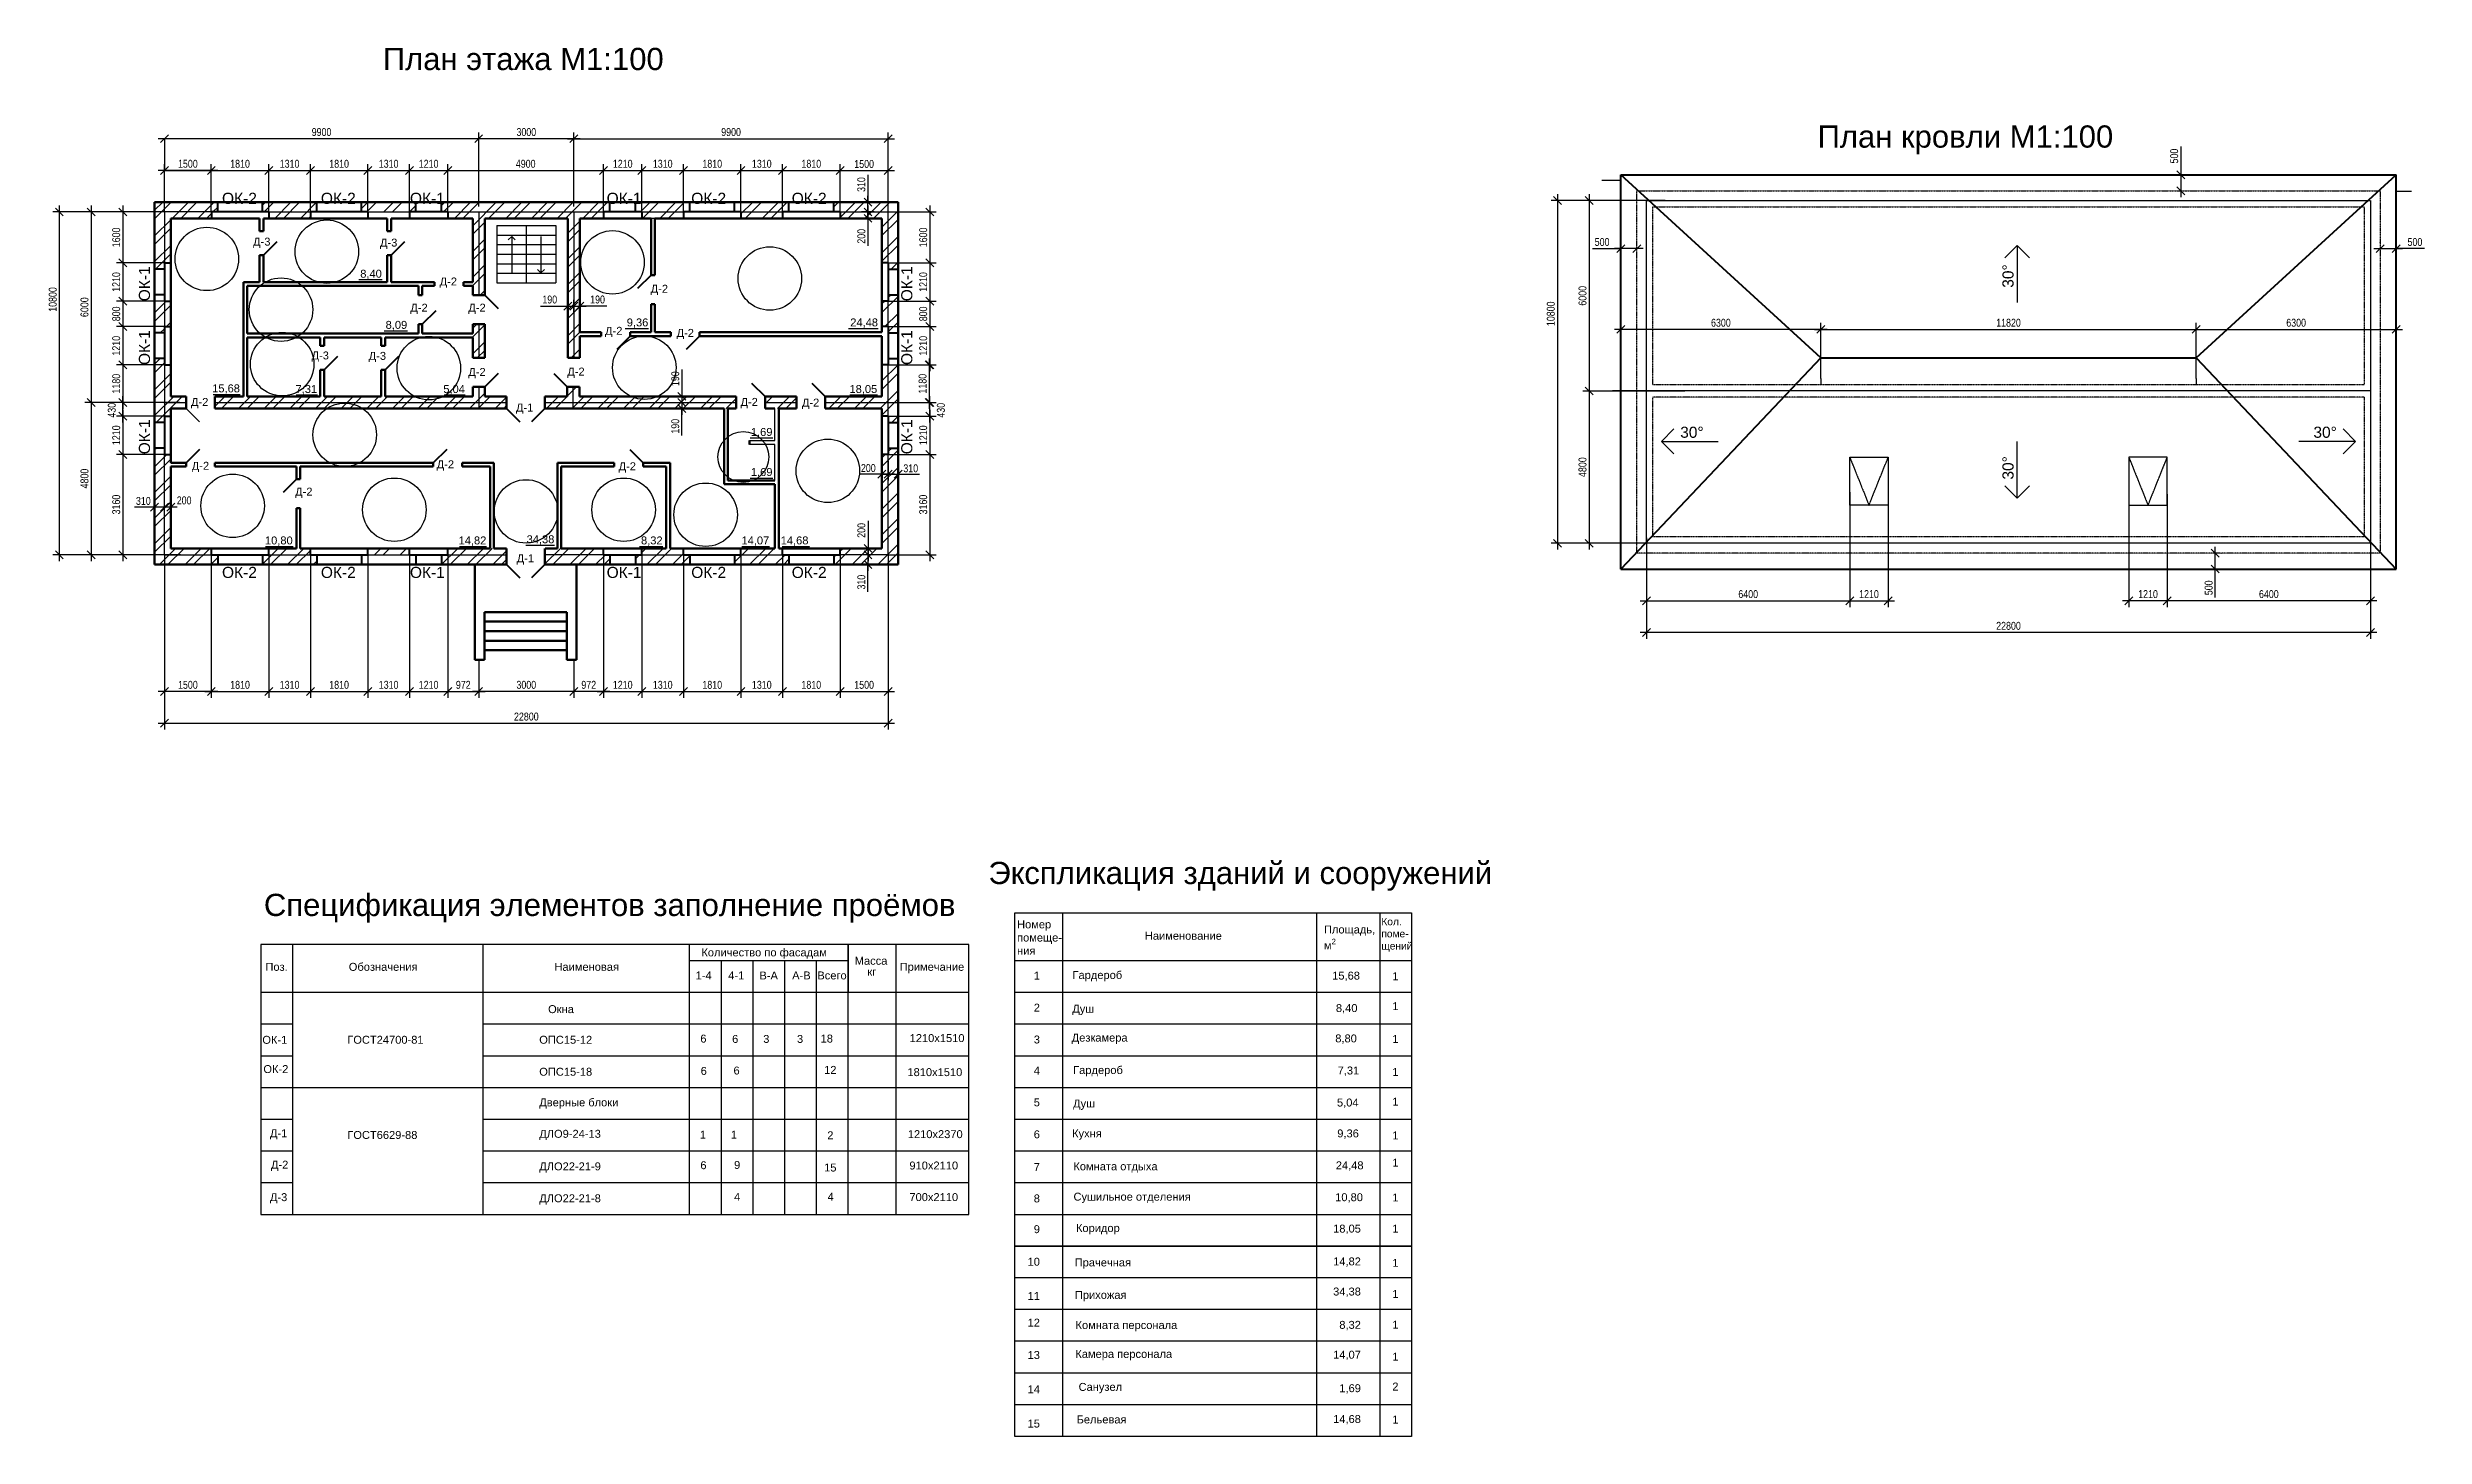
# Model space of a CAD drawing. Header units: millimetres. Extents: x -229914 to 856942, y -268655 to 87212.
# Drawn here: x 327836 to 402708, y -258642 to -214872 of the extents above; entities that cross this region are included whole.
import ezdxf

# ---------------------------------------------------------------- set-up
doc = ezdxf.new("R2010")
doc.units = ezdxf.units.MM
doc.linetypes.add('DASHDOT_axis', pattern=[24, 20, -1.5, 1, -1.5])
doc.linetypes.add('невидимая2', pattern=[4.7625, 3.175, -1.5875])
doc.layers.add('Желтый', color=50, linetype='Continuous')
for name, color, linetype, lineweight in [('каменные и деревянные эл', 7, 'Continuous', 60), ('линия проёмов ворот дверей и окон', 7, 'Continuous', 40), ('Невидимая1', 7, 'невидимая2', 25), ('Ось', 7, 'DASHDOT_axis', 25)]:
    doc.layers.add(name, color=color, linetype=linetype, lineweight=lineweight)
doc.styles.add('_ТЕКСТОВЫЙ', font='arial.ttf', dxfattribs={"width": 0.8})
doc.styles.get("Standard").update_dxf_attribs({"font": 'arial.ttf'})
doc.dimstyles.new('_GOST(Annotative)', dxfattribs={"dimscale": 100, "dimtxt": 2.5, "dimasz": 2.5, "dimexe": 2, "dimexo": 2, "dimgap": 0.8, "dimtad": 1, "dimtxsty": '_ТЕКСТОВЫЙ', "dimblk": 'OBLIQUE', "dimcen": 2.5, "dimdle": 2, "dimaunit": 1, "dimadec": 0, "dimazin": 0, "dimtfac": 1, "dimtmove": 1, "dimatfit": 3, "dimldrblk": 'DOT', "dimfxl": 1, "dimarcsym": 2})

msp = doc.modelspace()

# ---------------------------------------------------------------- texts
at = {"lineweight": 25}
for s, width, gutter_width, heights, insert, char_height, attachment_point in [('План этажа М1:100', 10354.2148148, 12.5, [0], (338395.79175, -214882.20533), 700, 1), ('План кровли М1:100', 9272.4605562, 12.5, [0], (383591.25213, -217326.45801), 700, 1), ('\\pxa0.66667,sm1.07917;ОК-2', 110.1427955, 1250, [0], (334430.70344, -219803.82585), 350, 9), ('\\pxa0.66667,sm1.07917;ОК-2', 110.1427955, 1250, [0], (337545.51176, -219803.82585), 350, 9), ('\\pxa0.66667,sm1.07917;ОК-1', 110.1427955, 1250, [0], (340350.89562, -219803.82585), 350, 9), ('\\pxa0.66667,sm1.07917;ОК-1', 110.1427955, 1250, [0], (346546.68666, -219803.82585), 350, 9), ('\\pxa0.66667,sm1.07917;ОК-2', 110.1427955, 1250, [0], (349211.69232, -219803.82585), 350, 9), ('\\pxa0.66667,sm1.07917;ОК-2', 110.1427955, 1250, [0], (352376.45298, -219803.82585), 350, 9), ('\\pxa0.66667,sm1.07917;Д-3', 110.1427955, 1250, [0], (334857.31411, -220864.3847), 250, 3), ('\\pxa0.66667,sm1.07917;Д-3', 110.1427955, 1250, [0], (338854.4564, -220894.25459), 250, 3), ('8,40', 110.1427955, 1250, [0], (338365.36422, -221874.38346), 250, 3), ('\\pxa0.66667,sm1.07917;Д-2', 110.1427955, 1250, [0], (340733.52739, -222120.38433), 250, 3), ('\\pxa0.66667,sm1.07917;Д-2', 110.1427955, 1250, [0], (347381.07476, -222349.20867), 250, 3), ('\\pxa0.66667,sm1.07917;Д-2', 110.1427955, 1250, [0], (339809.37259, -222946.03679), 250, 3), ('\\pxa0.66667,sm1.07917;Д-2', 110.1427955, 1250, [0], (341636.48989, -222944.86293), 250, 3), ('8,09', 110.1427955, 1250, [0], (339164.86898, -223486.91496), 250, 3), ('\\pxa0.66667,sm1.07917;Д-2', 110.1427955, 1250, [0], (345943.62041, -223674.68356), 250, 3), ('9,36', 110.1427955, 1250, [0], (346760.62158, -223410.05422), 250, 3), ('\\pxa0.66667,sm1.07917;Д-2', 110.1427955, 1250, [0], (348196.50527, -223739.78101), 250, 3), ('24,48', 110.1427955, 1250, [0], (353994.81378, -223410.05422), 250, 3), ('\\pxa0.66667,sm1.07917;Д-3', 110.1427955, 1250, [0], (336698.24337, -224450.96239), 250, 3), ('\\pxa0.66667,sm1.07917;Д-3', 110.1427955, 1250, [0], (338499.1675, -224463.78584), 250, 3), ('\\pxa0.66667,sm1.07917;Д-2', 110.1427955, 1250, [0], (341635.73363, -224969.69244), 250, 3), ('\\pxa0.66667,sm1.07917;Д-2', 110.1427955, 1250, [0], (344753.45968, -224958.83824), 250, 3), ('\\pxa0.66667,sm1.07917;Д-2', 110.1427955, 1250, [0], (332901.74503, -225914.98027), 250, 3), ('\\pxa0.66667,sm1.07917;15,68', 110.1427955, 1250, [0], (333895.57477, -225488.74541), 250, 3), ('7,31', 110.1427955, 1250, [0], (336327.63192, -225508.30574), 250, 3), ('5,04', 110.1427955, 1250, [0], (340981.69671, -225508.30574), 250, 3), ('\\pxa0.66667,sm1.07917;Д-1', 110.1427955, 1250, [0], (343135.93745, -226092.13079), 250, 3), ('\\pxa0.66667,sm1.07917;Д-2', 110.1427955, 1250, [0], (350210.52779, -225914.73843), 250, 3), ('\\pxa0.66667,sm1.07917;Д-2', 110.1427955, 1250, [0], (352144.16873, -225936.4482), 250, 3), ('18,05', 110.1427955, 1250, [0], (353970.47208, -225508.30574), 250, 3), ('1,69', 110.1427955, 1250, [0], (350670.56573, -226862.19098), 250, 3), ('\\pxa0.66667,sm1.07917;30°', 110.1427955, 1250, [0], (380002.53291, -226820.8582), 350, 3), ('\\pxa0.66667,sm1.07917;30°', 110.1427955, 1250, [0], (399209.32445, -226820.8582), 350, 1), ('\\pxa0.66667,sm1.07917;Д-2', 110.1427955, 1250, [0], (332925.4296, -227928.34611), 250, 3), ('\\pxa0.66667,sm1.07917;Д-2', 110.1427955, 1250, [0], (340641.21598, -227880.94803), 250, 3), ('\\pxa0.66667,sm1.07917;Д-2', 110.1427955, 1250, [0], (346369.93473, -227942.46196), 250, 3), ('1,69', 110.1427955, 1250, [0], (350670.56573, -228124.87909), 250, 3), ('\\pxa0.66667,sm1.07917;Д-2', 110.1427955, 1250, [0], (336181.98352, -228742.16134), 250, 3), ('10,80', 110.1427955, 1250, [0], (335558.16975, -230280.16983), 250, 3), ('14,82', 110.1427955, 1250, [0], (341656.83929, -230280.16983), 250, 3), ('34,38', 110.1427955, 1250, [0], (343800.41733, -230242.29155), 250, 3), ('8,32', 110.1427955, 1250, [0], (347209.1638, -230280.16983), 250, 3), ('14,07', 110.1427955, 1250, [0], (350568.82662, -230280.16983), 250, 3), ('14,68', 110.1427955, 1250, [0], (351804.34774, -230280.16983), 250, 3), ('\\pxa0.66667,sm1.07917;ОК-2', 110.1427955, 1250, [0], (334430.70344, -231237.50101), 350, 3), ('\\pxa0.66667,sm1.07917;ОК-2', 110.1427955, 1250, [0], (337545.51176, -231237.50101), 350, 3), ('\\pxa0.66667,sm1.07917;ОК-1', 110.1427955, 1250, [0], (340350.89562, -231237.50101), 350, 3), ('\\pxa0.66667,sm1.07917;Д-1', 110.1427955, 1250, [0], (343162.3844, -230843.91198), 250, 3), ('\\pxa0.66667,sm1.07917;ОК-1', 110.1427955, 1250, [0], (346546.68666, -231237.50101), 350, 3), ('\\pxa0.66667,sm1.07917;ОК-2', 110.1427955, 1250, [0], (349211.69232, -231237.50101), 350, 3), ('\\pxa0.66667,sm1.07917;ОК-2', 110.1427955, 1250, [0], (352376.45298, -231237.50101), 350, 3), ('Экспликация зданий и сооружений', 16017.8947469, 12.5, [0], (357472.94154, -240534.19637), 700, 1), ('Спецификация элементов заполнение проёмов', 21758.5105721, 12.5, [0], (334650.14318, -241540.77777), 700, 1), ('\\pxql,tD,3;Номер  помеще-\\Pния', 861.4785405, 1250, [0], (359237.56018, -242378.43038), 250, 3), ('\\A1;\\pxql,tD,3;Площадь,\\Pм{\\H0.7x;\\S2^ ;}', 861.4785405, 1250, [0], (368904.50096, -242541.17624), 250, 3), ('\\pxql,tD,3;Кол.\\Pпоме-\\Pщений', 861.4785405, 1250, [0], (370712.04801, -242300.5344), 230, 3), ('\\pxa0.66667,sm1.07917;Количество по фасадам', 4181.7354531, 1250, [0], (352384.68564, -243263.14619), 250, 3), ('\\pxa0.66667,sm1.07917;Наименование', 110.1427955, 1250, [0], (364826.1199, -242738.33496), 250, 3), ('\\pxa0.66667,sm1.07917;Поз.', 110.1427955, 1250, [0], (335400.96836, -243717.85517), 250, 3), ('Обозначения', 110.1427955, 1250, [0], (339491.14644, -243717.85517), 250, 3), ('\\pxa0.66667,sm1.07917;Наименовая', 250, 1250, [598.99278], (345835.44554, -243717.85517), 250, 3), ('\\pxa0.66667,sm1.07917;1-4', 110.1427955, 1250, [0], (348754.66497, -243988.66683), 250, 3), ('\\pxa0.66667,sm1.07917;4-1', 110.1427955, 1250, [0], (349781.68863, -243988.66683), 250, 3), ('В-А', 110.1427955, 1250, [0], (350842.08596, -243991.20064), 250, 3), ('\\pxa0.66667,sm1.07917;А-В', 110.1427955, 1250, [0], (351873.82983, -243988.66683), 250, 3), ('\\pxa0.66667,sm1.07917;Всего', 110.1427955, 1250, [0], (353008.22024, -243988.66683), 250, 3), ('Масса', 110.1427955, 1250, [0], (354290.6962, -243526.71592), 250, 3), ('\\pxa0.66667,sm1.07917;кг', 110.1427955, 1250, [0], (353940.77398, -243874.99478), 250, 3), ('\\pxa0.66667,sm1.07917;Примечание', 110.1427955, 1250, [0], (356711.25994, -243717.42383), 250, 3), ('\\pxa0.66667,sm1.07917;1', 110.1427955, 1250, [0], (359095.80639, -243995.49322), 250, 3), ('Гардероб', 110.1427955, 1250, [0], (361686.44152, -243974.464), 250, 3), ('15,68', 110.1427955, 1250, [0], (369176.0484, -243994.83047), 250, 3), ('1', 110.1427955, 1250, [0], (370390.53672, -244012.58485), 250, 3), ('\\pxql;Окна', 2212.9435642, 1250, [250], (345816.93698, -245050.75256), 250, 3), ('\\pxa0.66667,sm1.07917;2', 110.1427955, 1250, [0], (359095.80639, -245003.73866), 250, 3), ('Душ', 110.1427955, 1250, [0], (360804.45979, -245038.37636), 250, 3), ('\\pxa0.66667,sm1.07917;8,40', 110.1427955, 1250, [0], (369098.68265, -245016.38176), 250, 3), ('1', 110.1427955, 1250, [0], (370390.53672, -244955.35386), 250, 3), ('\\pxa0.66667,sm1.07917;ОК-1', 110.1427955, 1250, [0], (335386.87233, -246271.54237), 250, 9), ('\\pxql;ГОСТ24700-81', 2212.9435642, 1250, [0], (339491.14644, -246015.81021), 250, 3), ('\\pxa0.66667,sm1.07917;6', 110.1427955, 1250, [0], (348592.18217, -245980.12775), 250, 3), ('\\pxa0.66667,sm1.07917;6', 110.1427955, 1250, [0], (349594.23756, -245989.23016), 250, 3), ('\\pxa0.66667,sm1.07917;3', 110.1427955, 1250, [0], (350573.87324, -245989.23016), 250, 3), ('\\pxa0.66667,sm1.07917;3', 110.1427955, 1250, [0], (351637.35021, -245989.23016), 250, 3), ('\\pxa0.66667,sm1.07917;18', 110.1427955, 1250, [0], (352576.19076, -245977.58174), 250, 3), ('\\pxa0.66667,sm1.07917;3', 110.1427955, 1250, [0], (359095.80639, -246007.21365), 250, 3), ('Дезкамера', 110.1427955, 1250, [0], (361857.30143, -245948.01189), 250, 3), ('\\pxa0.66667,sm1.07917;8,80', 110.1427955, 1250, [0], (369078.53783, -245973.51817), 250, 3), ('1', 110.1427955, 1250, [0], (370390.53672, -245988.43318), 250, 3), ('\\pxa0.66667,sm1.07917;ОК-2', 110.1427955, 1250, [0], (335419.8718, -246940.00767), 250, 3), ('\\pxa0.66667,sm1.07917;6', 110.1427955, 1250, [0], (348602.91378, -246996.99301), 250, 3), ('6', 110.1427955, 1250, [0], (349638.03462, -246985.56403), 250, 3), ('\\pxa0.66667,sm1.07917;12', 110.1427955, 1250, [0], (352686.33356, -246964.91553), 250, 3), ('\\pxa0.66667,sm1.07917;4', 110.1427955, 1250, [0], (359095.80639, -246989.09945), 250, 3), ('Гардероб', 110.1427955, 1250, [0], (361706.89937, -246969.72082), 250, 3), ('\\pxa0.66667,sm1.07917;7,31', 110.1427955, 1250, [0], (368473.16904, -246983.7094), 250, 1), ('1', 110.1427955, 1250, [0], (370390.53672, -247027.79823), 250, 3), ('\\pxa0.66667,sm1.07917;5', 110.1427955, 1250, [0], (359095.80639, -247987.50295), 250, 3), ('Душ', 1197.6714671, 1250, [0], (360831.51141, -248024.34123), 250, 3), ('\\pxa0.66667,sm1.07917;5,04', 110.1427955, 1250, [0], (369131.96303, -247993.52441), 250, 3), ('1', 110.1427955, 1250, [0], (370390.53672, -247965.26396), 250, 3), ('\\pxa0.66667,sm1.07917;Д-1', 110.1427955, 1250, [0], (335386.87233, -249283.46377), 250, 9), ('\\pxql;ГОСТ6629-88', 2212.9435642, 1250, [0], (339491.14644, -249269.1105), 250, 9), ('\\pxa0.66667,sm1.07917;1', 110.1427955, 1250, [0], (348577.55469, -249006.41492), 250, 3), ('\\pxa0.66667,sm1.07917;1', 110.1427955, 1250, [0], (349554.44359, -249006.41492), 250, 3), ('\\pxa0.66667,sm1.07917;2', 110.1427955, 1250, [0], (352591.59929, -249024.99635), 250, 3), ('\\pxa0.66667,sm1.07917;6', 110.1427955, 1250, [0], (359095.80639, -248995.74839), 250, 3), ('Кухня', 1334.650918, 1250, [0], (361043.40388, -248968.35551), 250, 3), ('\\pxa0.66667,sm1.07917;9,36', 110.1427955, 1250, [0], (369141.48002, -248966.87604), 250, 3), ('1', 110.1427955, 1250, [0], (370390.53672, -249030.74331), 250, 3), ('\\pxa0.66667,sm1.07917;Д-2', 110.1427955, 1250, [0], (335419.8718, -249951.92907), 250, 3), ('\\pxa0.66667,sm1.07917;6', 110.1427955, 1250, [0], (348593.84671, -249969.92076), 250, 3), ('\\pxa0.66667,sm1.07917;9', 110.1427955, 1250, [0], (349655.06777, -249960.77942), 250, 3), ('\\pxa0.66667,sm1.07917;15', 110.1427955, 1250, [0], (352686.33356, -250041.99877), 250, 3), ('\\pxa0.66667,sm1.07917;7', 110.1427955, 1250, [0], (359095.80639, -250023.76295), 250, 3), ('Комната отдыха', 2770.9129593, 1250, [0], (362803.21574, -250003.68656), 250, 3), ('\\pxa0.66667,sm1.07917;24,48', 110.1427955, 1250, [0], (368415.90283, -249973.31547), 250, 1), ('1', 110.1427955, 1250, [0], (370390.53672, -249886.69107), 250, 3), ('\\pxa0.66667,sm1.07917;Д-3', 110.1427955, 1250, [0], (335386.87233, -251297.89153), 250, 9), ('\\pxa0.66667,sm1.07917;4', 110.1427955, 1250, [0], (349655.06777, -250966.31701), 250, 3), ('\\pxa0.66667,sm1.07917;4', 110.1427955, 1250, [0], (352602.08577, -250961.83426), 250, 3), ('\\pxa0.66667,sm1.07917;8', 110.1427955, 1250, [0], (359095.80639, -251016.10287), 250, 3), ('Сушильное отделения', 3804.0117835, 1250, [0], (363846.29583, -250960.11446), 250, 3), ('\\pxa0.66667,sm1.07917;10,80', 110.1427955, 1250, [0], (368396.38938, -250978.01215), 250, 1), ('1', 110.1427955, 1250, [0], (370390.53672, -250987.19476), 250, 3), ('\\pxa0.66667,sm1.07917;9', 110.1427955, 1250, [0], (359095.80639, -251984.80902), 250, 3), ('Коридор', 1334.650918, 1250, [0], (361609.84771, -251948.31375), 250, 3), ('\\pxa0.66667,sm1.07917;18,05', 110.1427955, 1250, [0], (369205.7217, -251966.91084), 250, 3), ('1', 110.1427955, 1250, [0], (370390.53672, -251965.42049), 250, 3), ('\\pxa0.66667,sm1.07917;10', 110.1427955, 1250, [0], (359095.80639, -253010.45481), 250, 3), ('Прачечная ', 1334.650918, 1250, [0], (361965.16216, -253033.22946), 250, 3), ('14,82', 110.1427955, 1250, [0], (369205.7217, -253001.01103), 250, 3), ('1', 110.1427955, 1250, [0], (370390.53672, -253045.54417), 250, 3), ('\\pxa0.66667,sm1.07917;11', 110.1427955, 1250, [0], (359095.80639, -254090.5392), 250, 3), ('Прихожая', 1334.650918, 1250, [0], (361823.1286, -254056.26816), 250, 3), ('34,38', 110.1427955, 1250, [0], (369205.7217, -253949.53549), 250, 3), ('1', 110.1427955, 1250, [0], (370390.53672, -254023.7699), 250, 3), ('\\pxa0.66667,sm1.07917;12', 110.1427955, 1250, [0], (359095.80639, -254930.605), 250, 3), ('Комната персонала', 3426.0504192, 1250, [0], (363424.0643, -255005.9611), 250, 3), ('8,32', 110.1427955, 1250, [0], (369205.7217, -254999.88006), 250, 3), ('1', 110.1427955, 1250, [0], (370390.53672, -254994.68226), 250, 3), ('\\pxa0.66667,sm1.07917;13', 110.1427955, 1250, [0], (359095.80639, -255950.68475), 250, 3), ('Камера персонала', 3098.4808376, 1250, [0], (363260.27951, -255916.37972), 250, 3), ('14,07', 110.1427955, 1250, [0], (369205.7217, -255940.49446), 250, 3), ('1', 110.1427955, 1250, [0], (370390.53672, -256000.60067), 250, 3), ('\\pxa0.66667,sm1.07917;14', 110.1427955, 1250, [0], (359095.80639, -257030.76982), 250, 3), ('\\pxql;Санузел', 1334.650918, 1250, [0], (361647.79058, -256954.86971), 250, 3), ('1,69', 110.1427955, 1250, [0], (369205.7217, -256996.09644), 250, 3), ('2', 110.1427955, 1250, [0], (370390.53672, -256944.04187), 250, 3), ('\\pxa0.66667,sm1.07917;15', 110.1427955, 1250, [0], (359095.80639, -258110.85422), 250, 3), ('Бельевая', 1334.650918, 1250, [0], (361823.1286, -257980.95321), 250, 3), ('\\pxa0.66667,sm1.07917;14,68', 110.1427955, 1250, [0], (369205.7217, -257967.0569), 250, 3), ('1', 110.1427955, 1250, [0], (370390.53672, -257983.40624), 250, 3)]:
    msp.add_mtext_dynamic_manual_height_columns(s, width=width, gutter_width=gutter_width, heights=heights, dxfattribs=dict(at, insert=insert, char_height=char_height, attachment_point=attachment_point))
at = {"lineweight": 25, "char_height": 350, "rotation": 90}
for s, insert, attachment_point in [('\\pxa0.66667,sm1.07917;ОК-1', (331067.46235, -221768.87962), 9), ('\\pxa0.66667,sm1.07917;ОК-1', (354727.06764, -221768.87962), 3), ('\\pxa0.66667,sm1.07917;30°', (389414.75082, -222442.82945), 1), ('\\pxa0.66667,sm1.07917;ОК-1', (331067.46235, -223777.31852), 9), ('\\pxa0.66667,sm1.07917;ОК-1', (354727.06764, -223777.31852), 3), ('\\pxa0.66667,sm1.07917;ОК-1', (331067.46235, -226590.60922), 9), ('\\pxa0.66667,sm1.07917;ОК-1', (354727.06764, -226590.60922), 3), ('\\pxa0.66667,sm1.07917;30°', (389414.75082, -227748.82447), 3)]:
    msp.add_mtext_dynamic_manual_height_columns(s, width=110.1427955, gutter_width=1250, heights=[0], dxfattribs=dict(at, insert=insert, attachment_point=attachment_point))
at = {"char_height": 250, "attachment_point": 1}
for s, width, insert in [('\\pxql;ОПС15-12', 36.3762404, (343323.86962, -246016.17725)), ('1210x1510', 837.1238215, (354991.53729, -245963.11802)), ('\\pxql;ОПС15-18', 36.3762404, (343323.86962, -247023.4992)), ('1810x1510', 938.2957365, (354921.74506, -247035.7951)), ('\\pxql;Дверные блоки', 2535.5737676, (343323.86962, -247988.77196)), ('ДЛО9-24-13', 36.3762404, (343323.86962, -248979.01822)), ('1210x2370', 837.1238215, (354933.95952, -248990.04338)), ('ДЛО22-21-9', 36.3762404, (343323.86962, -250005.27329)), ('910x2110', 837.1238215, (354984.37837, -249978.50911)), ('ДЛО22-21-8', 36.3762404, (343323.86962, -251010.81361)), ('700x2110', 837.1238215, (354984.37837, -250973.88086))]:
    msp.add_mtext_dynamic_manual_height_columns(s, width=width, gutter_width=12.5, heights=[0], dxfattribs=dict(at, insert=insert))

# ---------------------------------------------------------------- blocks, each defined once
blk = doc.blocks.new('_Oblique')
at = {"color": 0, "linetype": 'ByBlock', "lineweight": -2}
blk.add_line((-0.5, -0.5), (0.5, 0.5), dxfattribs=at)
blk = doc.blocks.new('*D1098')
at = {"color": 0, "lineweight": -2, "transparency": 16777216}
for p, q in [((331297, -220055), (329007, -220055)), ((329207, -219855), (329207, -226255)), ((331297, -226055), (329007, -226055))]:
    blk.add_line(p, q, dxfattribs=at)
at = {"layer": 'Defpoints', "color": 0, "transparency": 16777216}
for p in [(331497, -220055), (329207, -226055), (331497, -226055)]:
    blk.add_point(p, dxfattribs=at)
at = {"color": 0, "lineweight": -2, "transparency": 16777216, "xscale": 250, "yscale": 250, "zscale": 250}
for p, rotation in [((329207, -220055), 90), ((329207, -226055), 270)]:
    blk.add_blockref('_Oblique', p, dxfattribs=dict(at, rotation=rotation))
at = {"color": 0, "transparency": 16777216, "insert": (329000, -223055), "char_height": 250, "attachment_point": 5, "rotation": 90, "style": '_ТЕКСТОВЫЙ'}
blk.add_mtext('6000', dxfattribs=at)
blk = doc.blocks.new('_Dot')
at = {"color": 0, "linetype": 'ByBlock', "lineweight": -2}
blk.add_line((-0.5, 0), (-1, 0), dxfattribs=at)
at = {"color": 0, "linetype": 'ByBlock', "lineweight": 25, "const_width": 0.5}
blk.add_lwpolyline([(-0.25, 0, 1), (0.25, 0, 1)], format="xyb", close=True, dxfattribs=at)
blk = doc.blocks.new('*D1099')
at = {"color": 0, "lineweight": -2, "transparency": 16777216}
for p, q in [((331997, -226055), (329007, -226055)), ((329207, -225855), (329207, -231055)), ((332029, -230855), (329007, -230855))]:
    blk.add_line(p, q, dxfattribs=at)
at = {"layer": 'Defpoints', "color": 0, "transparency": 16777216}
for p in [(332197, -226055), (329207, -230855), (332229, -230855)]:
    blk.add_point(p, dxfattribs=at)
at = {"color": 0, "lineweight": -2, "transparency": 16777216, "xscale": 250, "yscale": 250, "zscale": 250}
for p, rotation in [((329207, -226055), 90), ((329207, -230855), 270)]:
    blk.add_blockref('_Oblique', p, dxfattribs=dict(at, rotation=rotation))
at = {"color": 0, "transparency": 16777216, "insert": (329000, -228455), "char_height": 250, "attachment_point": 5, "rotation": 90, "style": '_ТЕКСТОВЫЙ'}
blk.add_mtext('4800', dxfattribs=at)
blk = doc.blocks.new('*D1100')
at = {"color": 0, "lineweight": -2, "transparency": 16777216}
for p, q in [((330007, -220055), (328007, -220055)), ((328207, -219855), (328207, -231055)), ((330007, -230855), (328007, -230855))]:
    blk.add_line(p, q, dxfattribs=at)
at = {"layer": 'Defpoints', "color": 0, "transparency": 16777216}
for p in [(330207, -220055), (328207, -230855), (330207, -230855)]:
    blk.add_point(p, dxfattribs=at)
at = {"color": 0, "lineweight": -2, "transparency": 16777216, "xscale": 250, "yscale": 250, "zscale": 250}
for p, rotation in [((328207, -220055), 90), ((328207, -230855), 270)]:
    blk.add_blockref('_Oblique', p, dxfattribs=dict(at, rotation=rotation))
at = {"color": 0, "transparency": 16777216, "insert": (328000, -222812), "char_height": 250, "attachment_point": 5, "rotation": 90, "style": '_ТЕКСТОВЫЙ'}
blk.add_mtext('10800', dxfattribs=at)
blk = doc.blocks.new('*D1101')
at = {"color": 0, "lineweight": -2, "transparency": 16777216}
for p, q in [((332478, -220055), (330007, -220055)), ((330207, -219855), (330207, -221855)), ((331531, -221655), (330007, -221655))]:
    blk.add_line(p, q, dxfattribs=at)
at = {"layer": 'Defpoints', "color": 0, "transparency": 16777216}
for p in [(332678, -220055), (330207, -221655), (331731, -221655)]:
    blk.add_point(p, dxfattribs=at)
at = {"color": 0, "lineweight": -2, "transparency": 16777216, "xscale": 250, "yscale": 250, "zscale": 250}
for p, rotation in [((330207, -220055), 90), ((330207, -221655), 270)]:
    blk.add_blockref('_Oblique', p, dxfattribs=dict(at, rotation=rotation))
at = {"color": 0, "transparency": 16777216, "insert": (330000, -220855), "char_height": 250, "attachment_point": 5, "rotation": 90, "style": '_ТЕКСТОВЫЙ'}
blk.add_mtext('1600', dxfattribs=at)
blk = doc.blocks.new('*D1102')
at = {"color": 0, "lineweight": -2, "transparency": 16777216}
for p, q in [((330207, -221455), (330207, -223065)), ((331517, -221655), (330007, -221655)), ((331517, -222865), (330007, -222865))]:
    blk.add_line(p, q, dxfattribs=at)
at = {"layer": 'Defpoints', "color": 0, "transparency": 16777216}
for p in [(331717, -221655), (330207, -222865), (331717, -222865)]:
    blk.add_point(p, dxfattribs=at)
at = {"color": 0, "lineweight": -2, "transparency": 16777216, "xscale": 250, "yscale": 250, "zscale": 250}
for p, rotation in [((330207, -221655), 90), ((330207, -222865), 270)]:
    blk.add_blockref('_Oblique', p, dxfattribs=dict(at, rotation=rotation))
at = {"color": 0, "transparency": 16777216, "insert": (330000, -222260), "char_height": 250, "attachment_point": 5, "rotation": 90, "style": '_ТЕКСТОВЫЙ'}
blk.add_mtext('1210', dxfattribs=at)
blk = doc.blocks.new('*D1103')
at = {"color": 0, "lineweight": -2, "transparency": 16777216}
for p, q in [((331517, -222865), (330007, -222865)), ((330207, -222665), (330207, -223865)), ((331517, -223665), (330007, -223665))]:
    blk.add_line(p, q, dxfattribs=at)
at = {"layer": 'Defpoints', "color": 0, "transparency": 16777216}
for p in [(331717, -222865), (330207, -223665), (331717, -223665)]:
    blk.add_point(p, dxfattribs=at)
at = {"color": 0, "lineweight": -2, "transparency": 16777216, "xscale": 250, "yscale": 250, "zscale": 250}
for p, rotation in [((330207, -222865), 90), ((330207, -223665), 270)]:
    blk.add_blockref('_Oblique', p, dxfattribs=dict(at, rotation=rotation))
at = {"color": 0, "transparency": 16777216, "insert": (330000, -223265), "char_height": 250, "attachment_point": 5, "rotation": 90, "style": '_ТЕКСТОВЫЙ'}
blk.add_mtext('800', dxfattribs=at)
blk = doc.blocks.new('*D1104')
at = {"color": 0, "lineweight": -2, "transparency": 16777216}
for p, q in [((331517, -223665), (330007, -223665)), ((330207, -223465), (330207, -225075)), ((331517, -224875), (330007, -224875))]:
    blk.add_line(p, q, dxfattribs=at)
at = {"layer": 'Defpoints', "color": 0, "transparency": 16777216}
for p in [(331717, -223665), (330207, -224875), (331717, -224875)]:
    blk.add_point(p, dxfattribs=at)
at = {"color": 0, "lineweight": -2, "transparency": 16777216, "xscale": 250, "yscale": 250, "zscale": 250}
for p, rotation in [((330207, -223665), 90), ((330207, -224875), 270)]:
    blk.add_blockref('_Oblique', p, dxfattribs=dict(at, rotation=rotation))
at = {"color": 0, "transparency": 16777216, "insert": (330000, -224270), "char_height": 250, "attachment_point": 5, "rotation": 90, "style": '_ТЕКСТОВЫЙ'}
blk.add_mtext('1210', dxfattribs=at)
blk = doc.blocks.new('*D1105')
at = {"color": 0, "lineweight": -2, "transparency": 16777216}
for p, q in [((331317, -224875), (330007, -224875)), ((330207, -224675), (330207, -226255)), ((331317, -226055), (330007, -226055))]:
    blk.add_line(p, q, dxfattribs=at)
at = {"layer": 'Defpoints', "color": 0, "transparency": 16777216}
for p in [(331517, -224875), (330207, -226055), (331517, -226055)]:
    blk.add_point(p, dxfattribs=at)
at = {"color": 0, "lineweight": -2, "transparency": 16777216, "xscale": 250, "yscale": 250, "zscale": 250}
for p, rotation in [((330207, -224875), 90), ((330207, -226055), 270)]:
    blk.add_blockref('_Oblique', p, dxfattribs=dict(at, rotation=rotation))
at = {"color": 0, "transparency": 16777216, "insert": (330000, -225465), "char_height": 250, "attachment_point": 5, "rotation": 90, "style": '_ТЕКСТОВЫЙ'}
blk.add_mtext('1180', dxfattribs=at)
blk = doc.blocks.new('*D1106')
at = {"color": 0, "lineweight": -2, "transparency": 16777216}
for p, q in [((331517, -226055), (330007, -226055)), ((330207, -226685), (330207, -225855)), ((331517, -226485), (330007, -226485))]:
    blk.add_line(p, q, dxfattribs=at)
at = {"layer": 'Defpoints', "color": 0, "transparency": 16777216}
for p in [(330207, -226055), (331717, -226055), (331717, -226485)]:
    blk.add_point(p, dxfattribs=at)
at = {"color": 0, "lineweight": -2, "transparency": 16777216, "xscale": 250, "yscale": 250, "zscale": 250}
for p, rotation in [((330207, -226055), 90), ((330207, -226485), 270)]:
    blk.add_blockref('_Oblique', p, dxfattribs=dict(at, rotation=rotation))
at = {"color": 0, "transparency": 16777216, "insert": (329859, -226303), "char_height": 250, "attachment_point": 5, "rotation": 90, "style": '_ТЕКСТОВЫЙ'}
blk.add_mtext('430', dxfattribs=at)
blk = doc.blocks.new('*D1107')
at = {"color": 0, "lineweight": -2, "transparency": 16777216}
for p, q in [((331517, -226485), (330007, -226485)), ((330207, -226285), (330207, -227895)), ((331517, -227695), (330007, -227695))]:
    blk.add_line(p, q, dxfattribs=at)
at = {"layer": 'Defpoints', "color": 0, "transparency": 16777216}
for p in [(331717, -226485), (330207, -227695), (331717, -227695)]:
    blk.add_point(p, dxfattribs=at)
at = {"color": 0, "lineweight": -2, "transparency": 16777216, "xscale": 250, "yscale": 250, "zscale": 250}
for p, rotation in [((330207, -226485), 90), ((330207, -227695), 270)]:
    blk.add_blockref('_Oblique', p, dxfattribs=dict(at, rotation=rotation))
at = {"color": 0, "transparency": 16777216, "insert": (330000, -227090), "char_height": 250, "attachment_point": 5, "rotation": 90, "style": '_ТЕКСТОВЫЙ'}
blk.add_mtext('1210', dxfattribs=at)
blk = doc.blocks.new('*D1108')
at = {"color": 0, "lineweight": -2, "transparency": 16777216}
for p, q in [((330207, -227495), (330207, -231055)), ((331517, -227695), (330007, -227695)), ((331517, -230855), (330007, -230855))]:
    blk.add_line(p, q, dxfattribs=at)
at = {"layer": 'Defpoints', "color": 0, "transparency": 16777216}
for p in [(331717, -227695), (330207, -230855), (331717, -230855)]:
    blk.add_point(p, dxfattribs=at)
at = {"color": 0, "lineweight": -2, "transparency": 16777216, "xscale": 250, "yscale": 250, "zscale": 250}
for p, rotation in [((330207, -227695), 90), ((330207, -230855), 270)]:
    blk.add_blockref('_Oblique', p, dxfattribs=dict(at, rotation=rotation))
at = {"color": 0, "transparency": 16777216, "insert": (330000, -229275), "char_height": 250, "attachment_point": 5, "rotation": 90, "style": '_ТЕКСТОВЫЙ'}
blk.add_mtext('3160', dxfattribs=at)
blk = doc.blocks.new('*D1109')
at = {"color": 0, "lineweight": -2, "transparency": 16777216}
for p, q in [((331517, -220055), (331517, -218545)), ((332995, -220055), (332995, -218545)), ((333195, -218745), (331317, -218745))]:
    blk.add_line(p, q, dxfattribs=at)
at = {"layer": 'Defpoints', "color": 0, "transparency": 16777216}
for p in [(331517, -218745), (331517, -220255), (332995, -220255)]:
    blk.add_point(p, dxfattribs=at)
at = {"color": 0, "lineweight": -2, "transparency": 16777216, "xscale": 250, "yscale": 250, "zscale": 250, "rotation": 180}
blk.add_blockref('_Oblique', (331517, -218745), dxfattribs=at)
at = {"color": 0, "lineweight": -2, "transparency": 16777216, "xscale": 250, "yscale": 250, "zscale": 250}
blk.add_blockref('_Oblique', (332995, -218745), dxfattribs=at)
at = {"color": 0, "transparency": 16777216, "insert": (332256, -218537), "char_height": 250, "attachment_point": 5, "style": '_ТЕКСТОВЫЙ'}
blk.add_mtext('1500', dxfattribs=at)
blk = doc.blocks.new('*D1110')
at = {"color": 0, "lineweight": -2, "transparency": 16777216}
for p, q in [((332995, -219855), (332995, -218545)), ((334805, -219855), (334805, -218545)), ((332795, -218745), (335005, -218745))]:
    blk.add_line(p, q, dxfattribs=at)
at = {"layer": 'Defpoints', "color": 0, "transparency": 16777216}
for p in [(334805, -218745), (332995, -220055), (334805, -220055)]:
    blk.add_point(p, dxfattribs=at)
at = {"color": 0, "lineweight": -2, "transparency": 16777216, "xscale": 250, "yscale": 250, "zscale": 250, "rotation": 180}
blk.add_blockref('_Oblique', (332995, -218745), dxfattribs=at)
at = {"color": 0, "lineweight": -2, "transparency": 16777216, "xscale": 250, "yscale": 250, "zscale": 250}
blk.add_blockref('_Oblique', (334805, -218745), dxfattribs=at)
at = {"color": 0, "transparency": 16777216, "insert": (333900, -218537), "char_height": 250, "attachment_point": 5, "style": '_ТЕКСТОВЫЙ'}
blk.add_mtext('1810', dxfattribs=at)
blk = doc.blocks.new('*D1111')
at = {"color": 0, "lineweight": -2, "transparency": 16777216}
for p, q in [((334805, -220055), (334805, -218545)), ((336115, -220055), (336115, -218545)), ((334605, -218745), (336315, -218745))]:
    blk.add_line(p, q, dxfattribs=at)
at = {"layer": 'Defpoints', "color": 0, "transparency": 16777216}
for p in [(336115, -218745), (334805, -220255), (336115, -220255)]:
    blk.add_point(p, dxfattribs=at)
at = {"color": 0, "lineweight": -2, "transparency": 16777216, "xscale": 250, "yscale": 250, "zscale": 250, "rotation": 180}
blk.add_blockref('_Oblique', (334805, -218745), dxfattribs=at)
at = {"color": 0, "lineweight": -2, "transparency": 16777216, "xscale": 250, "yscale": 250, "zscale": 250}
blk.add_blockref('_Oblique', (336115, -218745), dxfattribs=at)
at = {"color": 0, "transparency": 16777216, "insert": (335460, -218537), "char_height": 250, "attachment_point": 5, "style": '_ТЕКСТОВЫЙ'}
blk.add_mtext('1310', dxfattribs=at)
blk = doc.blocks.new('*D1112')
at = {"color": 0, "lineweight": -2, "transparency": 16777216}
for p, q in [((336115, -220055), (336115, -218545)), ((337925, -220055), (337925, -218545)), ((335915, -218745), (338125, -218745))]:
    blk.add_line(p, q, dxfattribs=at)
at = {"layer": 'Defpoints', "color": 0, "transparency": 16777216}
for p in [(337925, -218745), (336115, -220255), (337925, -220255)]:
    blk.add_point(p, dxfattribs=at)
at = {"color": 0, "lineweight": -2, "transparency": 16777216, "xscale": 250, "yscale": 250, "zscale": 250, "rotation": 180}
blk.add_blockref('_Oblique', (336115, -218745), dxfattribs=at)
at = {"color": 0, "lineweight": -2, "transparency": 16777216, "xscale": 250, "yscale": 250, "zscale": 250}
blk.add_blockref('_Oblique', (337925, -218745), dxfattribs=at)
at = {"color": 0, "transparency": 16777216, "insert": (337020, -218537), "char_height": 250, "attachment_point": 5, "style": '_ТЕКСТОВЫЙ'}
blk.add_mtext('1810', dxfattribs=at)
blk = doc.blocks.new('*D1113')
at = {"color": 0, "lineweight": -2, "transparency": 16777216}
for p, q in [((337925, -220055), (337925, -218545)), ((339235, -220055), (339235, -218545)), ((337725, -218745), (339435, -218745))]:
    blk.add_line(p, q, dxfattribs=at)
at = {"layer": 'Defpoints', "color": 0, "transparency": 16777216}
for p in [(339235, -218745), (337925, -220255), (339235, -220255)]:
    blk.add_point(p, dxfattribs=at)
at = {"color": 0, "lineweight": -2, "transparency": 16777216, "xscale": 250, "yscale": 250, "zscale": 250, "rotation": 180}
blk.add_blockref('_Oblique', (337925, -218745), dxfattribs=at)
at = {"color": 0, "lineweight": -2, "transparency": 16777216, "xscale": 250, "yscale": 250, "zscale": 250}
blk.add_blockref('_Oblique', (339235, -218745), dxfattribs=at)
at = {"color": 0, "transparency": 16777216, "insert": (338580, -218537), "char_height": 250, "attachment_point": 5, "style": '_ТЕКСТОВЫЙ'}
blk.add_mtext('1310', dxfattribs=at)
blk = doc.blocks.new('*D1114')
at = {"color": 0, "lineweight": -2, "transparency": 16777216}
for p, q in [((339235, -219855), (339235, -218545)), ((340445, -220055), (340445, -218545)), ((339035, -218745), (340645, -218745))]:
    blk.add_line(p, q, dxfattribs=at)
at = {"layer": 'Defpoints', "color": 0, "transparency": 16777216}
for p in [(340445, -218745), (339235, -220055), (340445, -220255)]:
    blk.add_point(p, dxfattribs=at)
at = {"color": 0, "lineweight": -2, "transparency": 16777216, "xscale": 250, "yscale": 250, "zscale": 250, "rotation": 180}
blk.add_blockref('_Oblique', (339235, -218745), dxfattribs=at)
at = {"color": 0, "lineweight": -2, "transparency": 16777216, "xscale": 250, "yscale": 250, "zscale": 250}
blk.add_blockref('_Oblique', (340445, -218745), dxfattribs=at)
at = {"color": 0, "transparency": 16777216, "insert": (339840, -218537), "char_height": 250, "attachment_point": 5, "style": '_ТЕКСТОВЫЙ'}
blk.add_mtext('1210', dxfattribs=at)
blk = doc.blocks.new('*D1115')
at = {"color": 0, "lineweight": -2, "transparency": 16777216}
for p, q in [((340445, -220055), (340445, -218545)), ((345349, -220055), (345349, -218545)), ((340245, -218745), (345549, -218745))]:
    blk.add_line(p, q, dxfattribs=at)
at = {"layer": 'Defpoints', "color": 0, "transparency": 16777216}
for p in [(345349, -218745), (340445, -220255), (345349, -220255)]:
    blk.add_point(p, dxfattribs=at)
at = {"color": 0, "lineweight": -2, "transparency": 16777216, "xscale": 250, "yscale": 250, "zscale": 250, "rotation": 180}
blk.add_blockref('_Oblique', (340445, -218745), dxfattribs=at)
at = {"color": 0, "lineweight": -2, "transparency": 16777216, "xscale": 250, "yscale": 250, "zscale": 250}
blk.add_blockref('_Oblique', (345349, -218745), dxfattribs=at)
at = {"color": 0, "transparency": 16777216, "insert": (342897, -218537), "char_height": 250, "attachment_point": 5, "style": '_ТЕКСТОВЫЙ'}
blk.add_mtext('4900', dxfattribs=at)
blk = doc.blocks.new('*D1116')
at = {"color": 0, "lineweight": -2, "transparency": 16777216}
for p, q in [((345349, -220055), (345349, -218545)), ((346559, -220055), (346559, -218545)), ((345149, -218745), (346759, -218745))]:
    blk.add_line(p, q, dxfattribs=at)
at = {"layer": 'Defpoints', "color": 0, "transparency": 16777216}
for p in [(346559, -218745), (345349, -220255), (346559, -220255)]:
    blk.add_point(p, dxfattribs=at)
at = {"color": 0, "lineweight": -2, "transparency": 16777216, "xscale": 250, "yscale": 250, "zscale": 250, "rotation": 180}
blk.add_blockref('_Oblique', (345349, -218745), dxfattribs=at)
at = {"color": 0, "lineweight": -2, "transparency": 16777216, "xscale": 250, "yscale": 250, "zscale": 250}
blk.add_blockref('_Oblique', (346559, -218745), dxfattribs=at)
at = {"color": 0, "transparency": 16777216, "insert": (345954, -218537), "char_height": 250, "attachment_point": 5, "style": '_ТЕКСТОВЫЙ'}
blk.add_mtext('1210', dxfattribs=at)
blk = doc.blocks.new('*D1117')
at = {"color": 0, "lineweight": -2, "transparency": 16777216}
for p, q in [((346559, -220055), (346559, -218545)), ((347869, -220055), (347869, -218545)), ((346359, -218745), (348069, -218745))]:
    blk.add_line(p, q, dxfattribs=at)
at = {"layer": 'Defpoints', "color": 0, "transparency": 16777216}
for p in [(347869, -218745), (346559, -220255), (347869, -220255)]:
    blk.add_point(p, dxfattribs=at)
at = {"color": 0, "lineweight": -2, "transparency": 16777216, "xscale": 250, "yscale": 250, "zscale": 250, "rotation": 180}
blk.add_blockref('_Oblique', (346559, -218745), dxfattribs=at)
at = {"color": 0, "lineweight": -2, "transparency": 16777216, "xscale": 250, "yscale": 250, "zscale": 250}
blk.add_blockref('_Oblique', (347869, -218745), dxfattribs=at)
at = {"color": 0, "transparency": 16777216, "insert": (347214, -218537), "char_height": 250, "attachment_point": 5, "style": '_ТЕКСТОВЫЙ'}
blk.add_mtext('1310', dxfattribs=at)
blk = doc.blocks.new('*D1118')
at = {"color": 0, "lineweight": -2, "transparency": 16777216}
for p, q in [((347869, -220055), (347869, -218545)), ((349679, -220055), (349679, -218545)), ((347669, -218745), (349879, -218745))]:
    blk.add_line(p, q, dxfattribs=at)
at = {"layer": 'Defpoints', "color": 0, "transparency": 16777216}
for p in [(349679, -218745), (347869, -220255), (349679, -220255)]:
    blk.add_point(p, dxfattribs=at)
at = {"color": 0, "lineweight": -2, "transparency": 16777216, "xscale": 250, "yscale": 250, "zscale": 250, "rotation": 180}
blk.add_blockref('_Oblique', (347869, -218745), dxfattribs=at)
at = {"color": 0, "lineweight": -2, "transparency": 16777216, "xscale": 250, "yscale": 250, "zscale": 250}
blk.add_blockref('_Oblique', (349679, -218745), dxfattribs=at)
at = {"color": 0, "transparency": 16777216, "insert": (348774, -218537), "char_height": 250, "attachment_point": 5, "style": '_ТЕКСТОВЫЙ'}
blk.add_mtext('1810', dxfattribs=at)
blk = doc.blocks.new('*D1119')
at = {"color": 0, "lineweight": -2, "transparency": 16777216}
for p, q in [((349679, -220055), (349679, -218545)), ((350989, -220055), (350989, -218545)), ((349479, -218745), (351189, -218745))]:
    blk.add_line(p, q, dxfattribs=at)
at = {"layer": 'Defpoints', "color": 0, "transparency": 16777216}
for p in [(350989, -218745), (349679, -220255), (350989, -220255)]:
    blk.add_point(p, dxfattribs=at)
at = {"color": 0, "lineweight": -2, "transparency": 16777216, "xscale": 250, "yscale": 250, "zscale": 250, "rotation": 180}
blk.add_blockref('_Oblique', (349679, -218745), dxfattribs=at)
at = {"color": 0, "lineweight": -2, "transparency": 16777216, "xscale": 250, "yscale": 250, "zscale": 250}
blk.add_blockref('_Oblique', (350989, -218745), dxfattribs=at)
at = {"color": 0, "transparency": 16777216, "insert": (350334, -218537), "char_height": 250, "attachment_point": 5, "style": '_ТЕКСТОВЫЙ'}
blk.add_mtext('1310', dxfattribs=at)
blk = doc.blocks.new('*D1120')
at = {"color": 0, "lineweight": -2, "transparency": 16777216}
for p, q in [((350989, -220055), (350989, -218545)), ((352799, -220055), (352799, -218545)), ((350789, -218745), (352999, -218745))]:
    blk.add_line(p, q, dxfattribs=at)
at = {"layer": 'Defpoints', "color": 0, "transparency": 16777216}
for p in [(352799, -218745), (350989, -220255), (352799, -220255)]:
    blk.add_point(p, dxfattribs=at)
at = {"color": 0, "lineweight": -2, "transparency": 16777216, "xscale": 250, "yscale": 250, "zscale": 250, "rotation": 180}
blk.add_blockref('_Oblique', (350989, -218745), dxfattribs=at)
at = {"color": 0, "lineweight": -2, "transparency": 16777216, "xscale": 250, "yscale": 250, "zscale": 250}
blk.add_blockref('_Oblique', (352799, -218745), dxfattribs=at)
at = {"color": 0, "transparency": 16777216, "insert": (351894, -218537), "char_height": 250, "attachment_point": 5, "style": '_ТЕКСТОВЫЙ'}
blk.add_mtext('1810', dxfattribs=at)
blk = doc.blocks.new('*D1121')
at = {"color": 0, "lineweight": -2, "transparency": 16777216}
for p, q in [((352799, -220055), (352799, -218551)), ((354317, -220055), (354317, -218551)), ((352599, -218751), (354517, -218751))]:
    blk.add_line(p, q, dxfattribs=at)
at = {"layer": 'Defpoints', "color": 0, "transparency": 16777216}
for p in [(354317, -218751), (352799, -220255), (354317, -220255)]:
    blk.add_point(p, dxfattribs=at)
at = {"color": 0, "lineweight": -2, "transparency": 16777216, "xscale": 250, "yscale": 250, "zscale": 250, "rotation": 180}
blk.add_blockref('_Oblique', (352799, -218751), dxfattribs=at)
at = {"color": 0, "lineweight": -2, "transparency": 16777216, "xscale": 250, "yscale": 250, "zscale": 250}
blk.add_blockref('_Oblique', (354317, -218751), dxfattribs=at)
at = {"color": 0, "transparency": 16777216, "insert": (353558, -218543), "char_height": 250, "attachment_point": 5, "style": '_ТЕКСТОВЫЙ'}
blk.add_mtext('1500', dxfattribs=at)
blk = doc.blocks.new('*D1122')
at = {"color": 0, "lineweight": -2, "transparency": 16777216}
for p, q in [((344617, -217745), (341217, -217745)), ((341417, -219886), (341417, -217545)), ((344417, -219886), (344417, -217545))]:
    blk.add_line(p, q, dxfattribs=at)
at = {"layer": 'Defpoints', "color": 0, "transparency": 16777216}
for p in [(341417, -217745), (341417, -220086), (344417, -220086)]:
    blk.add_point(p, dxfattribs=at)
at = {"color": 0, "lineweight": -2, "transparency": 16777216, "xscale": 250, "yscale": 250, "zscale": 250, "rotation": 180}
blk.add_blockref('_Oblique', (341417, -217745), dxfattribs=at)
at = {"color": 0, "lineweight": -2, "transparency": 16777216, "xscale": 250, "yscale": 250, "zscale": 250}
blk.add_blockref('_Oblique', (344417, -217745), dxfattribs=at)
at = {"color": 0, "transparency": 16777216, "insert": (342917, -217537), "char_height": 250, "attachment_point": 5, "style": '_ТЕКСТОВЫЙ'}
blk.add_mtext('3000', dxfattribs=at)
blk = doc.blocks.new('*D1123')
at = {"color": 0, "lineweight": -2, "transparency": 16777216}
for p, q in [((344217, -217745), (354517, -217745)), ((354317, -219855), (354317, -217545))]:
    blk.add_line(p, q, dxfattribs=at)
at = {"layer": 'Defpoints', "color": 0, "transparency": 16777216}
for p in [(344417, -217745), (354317, -217745), (354317, -220055)]:
    blk.add_point(p, dxfattribs=at)
at = {"color": 0, "lineweight": -2, "transparency": 16777216, "xscale": 250, "yscale": 250, "zscale": 250, "rotation": 180}
blk.add_blockref('_Oblique', (344417, -217745), dxfattribs=at)
at = {"color": 0, "lineweight": -2, "transparency": 16777216, "xscale": 250, "yscale": 250, "zscale": 250}
blk.add_blockref('_Oblique', (354317, -217745), dxfattribs=at)
at = {"color": 0, "transparency": 16777216, "insert": (349367, -217537), "char_height": 250, "attachment_point": 5, "style": '_ТЕКСТОВЫЙ'}
blk.add_mtext('9900', dxfattribs=at)
blk = doc.blocks.new('*D1124')
at = {"color": 0, "lineweight": -2, "transparency": 16777216}
for p, q in [((331517, -230855), (331517, -235365)), ((332995, -230855), (332995, -235365)), ((333195, -235165), (331317, -235165))]:
    blk.add_line(p, q, dxfattribs=at)
at = {"layer": 'Defpoints', "color": 0, "transparency": 16777216}
for p in [(331517, -230655), (332995, -230655), (331517, -235165)]:
    blk.add_point(p, dxfattribs=at)
at = {"color": 0, "lineweight": -2, "transparency": 16777216, "xscale": 250, "yscale": 250, "zscale": 250, "rotation": 180}
blk.add_blockref('_Oblique', (331517, -235165), dxfattribs=at)
at = {"color": 0, "lineweight": -2, "transparency": 16777216, "xscale": 250, "yscale": 250, "zscale": 250}
blk.add_blockref('_Oblique', (332995, -235165), dxfattribs=at)
at = {"color": 0, "transparency": 16777216, "insert": (332256, -234957), "char_height": 250, "attachment_point": 5, "style": '_ТЕКСТОВЫЙ'}
blk.add_mtext('1500', dxfattribs=at)
blk = doc.blocks.new('*D1125')
at = {"color": 0, "lineweight": -2, "transparency": 16777216}
for p, q in [((332995, -231055), (332995, -235365)), ((334805, -231055), (334805, -235365)), ((332795, -235165), (335005, -235165))]:
    blk.add_line(p, q, dxfattribs=at)
at = {"layer": 'Defpoints', "color": 0, "transparency": 16777216}
for p in [(332995, -230855), (334805, -230855), (334805, -235165)]:
    blk.add_point(p, dxfattribs=at)
at = {"color": 0, "lineweight": -2, "transparency": 16777216, "xscale": 250, "yscale": 250, "zscale": 250, "rotation": 180}
blk.add_blockref('_Oblique', (332995, -235165), dxfattribs=at)
at = {"color": 0, "lineweight": -2, "transparency": 16777216, "xscale": 250, "yscale": 250, "zscale": 250}
blk.add_blockref('_Oblique', (334805, -235165), dxfattribs=at)
at = {"color": 0, "transparency": 16777216, "insert": (333900, -234957), "char_height": 250, "attachment_point": 5, "style": '_ТЕКСТОВЫЙ'}
blk.add_mtext('1810', dxfattribs=at)
blk = doc.blocks.new('*D1126')
at = {"color": 0, "lineweight": -2, "transparency": 16777216}
for p, q in [((334805, -230855), (334805, -235365)), ((336115, -230855), (336115, -235365)), ((334605, -235165), (336315, -235165))]:
    blk.add_line(p, q, dxfattribs=at)
at = {"layer": 'Defpoints', "color": 0, "transparency": 16777216}
for p in [(334805, -230655), (336115, -230655), (336115, -235165)]:
    blk.add_point(p, dxfattribs=at)
at = {"color": 0, "lineweight": -2, "transparency": 16777216, "xscale": 250, "yscale": 250, "zscale": 250, "rotation": 180}
blk.add_blockref('_Oblique', (334805, -235165), dxfattribs=at)
at = {"color": 0, "lineweight": -2, "transparency": 16777216, "xscale": 250, "yscale": 250, "zscale": 250}
blk.add_blockref('_Oblique', (336115, -235165), dxfattribs=at)
at = {"color": 0, "transparency": 16777216, "insert": (335460, -234957), "char_height": 250, "attachment_point": 5, "style": '_ТЕКСТОВЫЙ'}
blk.add_mtext('1310', dxfattribs=at)
blk = doc.blocks.new('*D1127')
at = {"color": 0, "lineweight": -2, "transparency": 16777216}
for p, q in [((336115, -230855), (336115, -235365)), ((337925, -230855), (337925, -235365)), ((335915, -235165), (338125, -235165))]:
    blk.add_line(p, q, dxfattribs=at)
at = {"layer": 'Defpoints', "color": 0, "transparency": 16777216}
for p in [(336115, -230655), (337925, -230655), (337925, -235165)]:
    blk.add_point(p, dxfattribs=at)
at = {"color": 0, "lineweight": -2, "transparency": 16777216, "xscale": 250, "yscale": 250, "zscale": 250, "rotation": 180}
blk.add_blockref('_Oblique', (336115, -235165), dxfattribs=at)
at = {"color": 0, "lineweight": -2, "transparency": 16777216, "xscale": 250, "yscale": 250, "zscale": 250}
blk.add_blockref('_Oblique', (337925, -235165), dxfattribs=at)
at = {"color": 0, "transparency": 16777216, "insert": (337020, -234957), "char_height": 250, "attachment_point": 5, "style": '_ТЕКСТОВЫЙ'}
blk.add_mtext('1810', dxfattribs=at)
blk = doc.blocks.new('*D1128')
at = {"color": 0, "lineweight": -2, "transparency": 16777216}
for p, q in [((337925, -230855), (337925, -235365)), ((339235, -230855), (339235, -235365)), ((337725, -235165), (339435, -235165))]:
    blk.add_line(p, q, dxfattribs=at)
at = {"layer": 'Defpoints', "color": 0, "transparency": 16777216}
for p in [(337925, -230655), (339235, -230655), (339235, -235165)]:
    blk.add_point(p, dxfattribs=at)
at = {"color": 0, "lineweight": -2, "transparency": 16777216, "xscale": 250, "yscale": 250, "zscale": 250, "rotation": 180}
blk.add_blockref('_Oblique', (337925, -235165), dxfattribs=at)
at = {"color": 0, "lineweight": -2, "transparency": 16777216, "xscale": 250, "yscale": 250, "zscale": 250}
blk.add_blockref('_Oblique', (339235, -235165), dxfattribs=at)
at = {"color": 0, "transparency": 16777216, "insert": (338580, -234957), "char_height": 250, "attachment_point": 5, "style": '_ТЕКСТОВЫЙ'}
blk.add_mtext('1310', dxfattribs=at)
blk = doc.blocks.new('*D1129')
at = {"color": 0, "lineweight": -2, "transparency": 16777216}
for p, q in [((339235, -231055), (339235, -235365)), ((340445, -230855), (340445, -235365)), ((339035, -235165), (340645, -235165))]:
    blk.add_line(p, q, dxfattribs=at)
at = {"layer": 'Defpoints', "color": 0, "transparency": 16777216}
for p in [(339235, -230855), (340445, -230655), (340445, -235165)]:
    blk.add_point(p, dxfattribs=at)
at = {"color": 0, "lineweight": -2, "transparency": 16777216, "xscale": 250, "yscale": 250, "zscale": 250, "rotation": 180}
blk.add_blockref('_Oblique', (339235, -235165), dxfattribs=at)
at = {"color": 0, "lineweight": -2, "transparency": 16777216, "xscale": 250, "yscale": 250, "zscale": 250}
blk.add_blockref('_Oblique', (340445, -235165), dxfattribs=at)
at = {"color": 0, "transparency": 16777216, "insert": (339840, -234957), "char_height": 250, "attachment_point": 5, "style": '_ТЕКСТОВЫЙ'}
blk.add_mtext('1210', dxfattribs=at)
blk = doc.blocks.new('*D1130')
at = {"color": 0, "lineweight": -2, "transparency": 16777216}
for p, q in [((345349, -230855), (345349, -235365)), ((346559, -230855), (346559, -235365)), ((345149, -235165), (346759, -235165))]:
    blk.add_line(p, q, dxfattribs=at)
at = {"layer": 'Defpoints', "color": 0, "transparency": 16777216}
for p in [(345349, -230655), (346559, -230655), (346559, -235165)]:
    blk.add_point(p, dxfattribs=at)
at = {"color": 0, "lineweight": -2, "transparency": 16777216, "xscale": 250, "yscale": 250, "zscale": 250, "rotation": 180}
blk.add_blockref('_Oblique', (345349, -235165), dxfattribs=at)
at = {"color": 0, "lineweight": -2, "transparency": 16777216, "xscale": 250, "yscale": 250, "zscale": 250}
blk.add_blockref('_Oblique', (346559, -235165), dxfattribs=at)
at = {"color": 0, "transparency": 16777216, "insert": (345954, -234957), "char_height": 250, "attachment_point": 5, "style": '_ТЕКСТОВЫЙ'}
blk.add_mtext('1210', dxfattribs=at)
blk = doc.blocks.new('*D1131')
at = {"color": 0, "lineweight": -2, "transparency": 16777216}
for p, q in [((346559, -230855), (346559, -235365)), ((347869, -230855), (347869, -235365)), ((346359, -235165), (348069, -235165))]:
    blk.add_line(p, q, dxfattribs=at)
at = {"layer": 'Defpoints', "color": 0, "transparency": 16777216}
for p in [(346559, -230655), (347869, -230655), (347869, -235165)]:
    blk.add_point(p, dxfattribs=at)
at = {"color": 0, "lineweight": -2, "transparency": 16777216, "xscale": 250, "yscale": 250, "zscale": 250, "rotation": 180}
blk.add_blockref('_Oblique', (346559, -235165), dxfattribs=at)
at = {"color": 0, "lineweight": -2, "transparency": 16777216, "xscale": 250, "yscale": 250, "zscale": 250}
blk.add_blockref('_Oblique', (347869, -235165), dxfattribs=at)
at = {"color": 0, "transparency": 16777216, "insert": (347214, -234957), "char_height": 250, "attachment_point": 5, "style": '_ТЕКСТОВЫЙ'}
blk.add_mtext('1310', dxfattribs=at)
blk = doc.blocks.new('*D1132')
at = {"color": 0, "lineweight": -2, "transparency": 16777216}
for p, q in [((347869, -230855), (347869, -235365)), ((349679, -230855), (349679, -235365)), ((347669, -235165), (349879, -235165))]:
    blk.add_line(p, q, dxfattribs=at)
at = {"layer": 'Defpoints', "color": 0, "transparency": 16777216}
for p in [(347869, -230655), (349679, -230655), (349679, -235165)]:
    blk.add_point(p, dxfattribs=at)
at = {"color": 0, "lineweight": -2, "transparency": 16777216, "xscale": 250, "yscale": 250, "zscale": 250, "rotation": 180}
blk.add_blockref('_Oblique', (347869, -235165), dxfattribs=at)
at = {"color": 0, "lineweight": -2, "transparency": 16777216, "xscale": 250, "yscale": 250, "zscale": 250}
blk.add_blockref('_Oblique', (349679, -235165), dxfattribs=at)
at = {"color": 0, "transparency": 16777216, "insert": (348774, -234957), "char_height": 250, "attachment_point": 5, "style": '_ТЕКСТОВЫЙ'}
blk.add_mtext('1810', dxfattribs=at)
blk = doc.blocks.new('*D1133')
at = {"color": 0, "lineweight": -2, "transparency": 16777216}
for p, q in [((349679, -230855), (349679, -235365)), ((350989, -230855), (350989, -235365)), ((349479, -235165), (351189, -235165))]:
    blk.add_line(p, q, dxfattribs=at)
at = {"layer": 'Defpoints', "color": 0, "transparency": 16777216}
for p in [(349679, -230655), (350989, -230655), (350989, -235165)]:
    blk.add_point(p, dxfattribs=at)
at = {"color": 0, "lineweight": -2, "transparency": 16777216, "xscale": 250, "yscale": 250, "zscale": 250, "rotation": 180}
blk.add_blockref('_Oblique', (349679, -235165), dxfattribs=at)
at = {"color": 0, "lineweight": -2, "transparency": 16777216, "xscale": 250, "yscale": 250, "zscale": 250}
blk.add_blockref('_Oblique', (350989, -235165), dxfattribs=at)
at = {"color": 0, "transparency": 16777216, "insert": (350334, -234957), "char_height": 250, "attachment_point": 5, "style": '_ТЕКСТОВЫЙ'}
blk.add_mtext('1310', dxfattribs=at)
blk = doc.blocks.new('*D1134')
at = {"color": 0, "lineweight": -2, "transparency": 16777216}
for p, q in [((350989, -230855), (350989, -235365)), ((352799, -230855), (352799, -235365)), ((350789, -235165), (352999, -235165))]:
    blk.add_line(p, q, dxfattribs=at)
at = {"layer": 'Defpoints', "color": 0, "transparency": 16777216}
for p in [(350989, -230655), (352799, -230655), (352799, -235165)]:
    blk.add_point(p, dxfattribs=at)
at = {"color": 0, "lineweight": -2, "transparency": 16777216, "xscale": 250, "yscale": 250, "zscale": 250, "rotation": 180}
blk.add_blockref('_Oblique', (350989, -235165), dxfattribs=at)
at = {"color": 0, "lineweight": -2, "transparency": 16777216, "xscale": 250, "yscale": 250, "zscale": 250}
blk.add_blockref('_Oblique', (352799, -235165), dxfattribs=at)
at = {"color": 0, "transparency": 16777216, "insert": (351894, -234957), "char_height": 250, "attachment_point": 5, "style": '_ТЕКСТОВЫЙ'}
blk.add_mtext('1810', dxfattribs=at)
blk = doc.blocks.new('*D1135')
at = {"color": 0, "lineweight": -2, "transparency": 16777216}
for p, q in [((352799, -230855), (352799, -235365)), ((354317, -230855), (354317, -235365)), ((352599, -235165), (354517, -235165))]:
    blk.add_line(p, q, dxfattribs=at)
at = {"layer": 'Defpoints', "color": 0, "transparency": 16777216}
for p in [(352799, -230655), (354317, -230655), (354317, -235165)]:
    blk.add_point(p, dxfattribs=at)
at = {"color": 0, "lineweight": -2, "transparency": 16777216, "xscale": 250, "yscale": 250, "zscale": 250, "rotation": 180}
blk.add_blockref('_Oblique', (352799, -235165), dxfattribs=at)
at = {"color": 0, "lineweight": -2, "transparency": 16777216, "xscale": 250, "yscale": 250, "zscale": 250}
blk.add_blockref('_Oblique', (354317, -235165), dxfattribs=at)
at = {"color": 0, "transparency": 16777216, "insert": (353558, -234957), "char_height": 250, "attachment_point": 5, "style": '_ТЕКСТОВЫЙ'}
blk.add_mtext('1500', dxfattribs=at)
blk = doc.blocks.new('*D1136')
at = {"color": 0, "lineweight": -2, "transparency": 16777216}
for p, q in [((353680, -229787), (353680, -230655)), ((353680, -230455), (353680, -231055)), ((353877, -230655), (353480, -230655)), ((353877, -230855), (353480, -230855))]:
    blk.add_line(p, q, dxfattribs=at)
at = {"layer": 'Defpoints', "color": 0, "transparency": 16777216}
for p in [(353680, -230855), (354077, -230655), (354077, -230855)]:
    blk.add_point(p, dxfattribs=at)
at = {"color": 0, "lineweight": -2, "transparency": 16777216, "xscale": 250, "yscale": 250, "zscale": 250}
for p, rotation in [((353680, -230655), 90), ((353680, -230855), 270)]:
    blk.add_blockref('_Oblique', p, dxfattribs=dict(at, rotation=rotation))
at = {"color": 0, "transparency": 16777216, "insert": (353472, -230089), "char_height": 250, "attachment_point": 5, "rotation": 90, "style": '_ТЕКСТОВЫЙ'}
blk.add_mtext('200', dxfattribs=at)
blk = doc.blocks.new('*D1137')
at = {"color": 0, "lineweight": -2, "transparency": 16777216}
for p, q in [((353480, -230855), (353479, -230855)), ((353480, -231165), (353479, -231165)), ((353679, -230655), (353679, -231365)), ((353679, -232020), (353679, -231165))]:
    blk.add_line(p, q, dxfattribs=at)
at = {"layer": 'Defpoints', "color": 0, "transparency": 16777216}
for p in [(353679, -231165), (353680, -230855), (353680, -231165)]:
    blk.add_point(p, dxfattribs=at)
at = {"color": 0, "lineweight": -2, "transparency": 16777216, "xscale": 250, "yscale": 250, "zscale": 250}
for p, rotation in [((353679, -230855), 90), ((353679, -231165), 270)]:
    blk.add_blockref('_Oblique', p, dxfattribs=dict(at, rotation=rotation))
at = {"color": 0, "transparency": 16777216, "insert": (353471, -231720), "char_height": 250, "attachment_point": 5, "rotation": 90, "style": '_ТЕКСТОВЫЙ'}
blk.add_mtext('310', dxfattribs=at)
blk = doc.blocks.new('*D1138')
at = {"color": 0, "lineweight": -2, "transparency": 16777216}
for p, q in [((353877, -220055), (353480, -220055)), ((353680, -220455), (353680, -219855)), ((353877, -220255), (353480, -220255)), ((353680, -221123), (353680, -220255))]:
    blk.add_line(p, q, dxfattribs=at)
at = {"layer": 'Defpoints', "color": 0, "transparency": 16777216}
for p in [(353680, -220055), (354077, -220055), (354077, -220255)]:
    blk.add_point(p, dxfattribs=at)
at = {"color": 0, "lineweight": -2, "transparency": 16777216, "xscale": 250, "yscale": 250, "zscale": 250}
for p, rotation in [((353680, -220055), 90), ((353680, -220255), 270)]:
    blk.add_blockref('_Oblique', p, dxfattribs=dict(at, rotation=rotation))
at = {"color": 0, "transparency": 16777216, "insert": (353472, -220820), "char_height": 250, "attachment_point": 5, "rotation": 90, "style": '_ТЕКСТОВЫЙ'}
blk.add_mtext('200', dxfattribs=at)
blk = doc.blocks.new('*D1139')
at = {"color": 0, "lineweight": -2, "transparency": 16777216}
for p, q in [((353679, -218889), (353679, -219745)), ((353480, -219745), (353479, -219745)), ((353480, -220055), (353479, -220055)), ((353679, -220255), (353679, -219545))]:
    blk.add_line(p, q, dxfattribs=at)
at = {"layer": 'Defpoints', "color": 0, "transparency": 16777216}
for p in [(353679, -219745), (353680, -219745), (353680, -220055)]:
    blk.add_point(p, dxfattribs=at)
at = {"color": 0, "lineweight": -2, "transparency": 16777216, "xscale": 250, "yscale": 250, "zscale": 250}
for p, rotation in [((353679, -219745), 90), ((353679, -220055), 270)]:
    blk.add_blockref('_Oblique', p, dxfattribs=dict(at, rotation=rotation))
at = {"color": 0, "transparency": 16777216, "insert": (353471, -219190), "char_height": 250, "attachment_point": 5, "rotation": 90, "style": '_ТЕКСТОВЫЙ'}
blk.add_mtext('310', dxfattribs=at)
blk = doc.blocks.new('*D1140')
at = {"color": 0, "lineweight": -2, "transparency": 16777216}
blk.add_line((341617, -217745), (331317, -217745), dxfattribs=at)
at = {"layer": 'Defpoints', "color": 0, "transparency": 16777216}
for p in [(331517, -217745), (331517, -217745), (341417, -217745)]:
    blk.add_point(p, dxfattribs=at)
at = {"color": 0, "lineweight": -2, "transparency": 16777216, "xscale": 250, "yscale": 250, "zscale": 250, "rotation": 180}
blk.add_blockref('_Oblique', (331517, -217745), dxfattribs=at)
at = {"color": 0, "lineweight": -2, "transparency": 16777216, "xscale": 250, "yscale": 250, "zscale": 250}
blk.add_blockref('_Oblique', (341417, -217745), dxfattribs=at)
at = {"color": 0, "transparency": 16777216, "insert": (336467, -217537), "char_height": 250, "attachment_point": 5, "style": '_ТЕКСТОВЫЙ'}
blk.add_mtext('9900', dxfattribs=at)
blk = doc.blocks.new('*D1141')
at = {"color": 0, "lineweight": -2, "transparency": 16777216}
for p, q in [((353357, -220055), (355827, -220055)), ((355627, -219855), (355627, -221855)), ((354290, -221655), (355827, -221655))]:
    blk.add_line(p, q, dxfattribs=at)
at = {"layer": 'Defpoints', "color": 0, "transparency": 16777216}
for p in [(353157, -220055), (354090, -221655), (355627, -221655)]:
    blk.add_point(p, dxfattribs=at)
at = {"color": 0, "lineweight": -2, "transparency": 16777216, "xscale": 250, "yscale": 250, "zscale": 250}
for p, rotation in [((355627, -220055), 90), ((355627, -221655), 270)]:
    blk.add_blockref('_Oblique', p, dxfattribs=dict(at, rotation=rotation))
at = {"color": 0, "transparency": 16777216, "insert": (355420, -220855), "char_height": 250, "attachment_point": 5, "rotation": 90, "style": '_ТЕКСТОВЫЙ'}
blk.add_mtext('1600', dxfattribs=at)
blk = doc.blocks.new('*D1142')
at = {"color": 0, "lineweight": -2, "transparency": 16777216}
for p, q in [((355627, -221455), (355627, -223065)), ((354497, -221655), (355827, -221655)), ((354317, -222865), (355827, -222865))]:
    blk.add_line(p, q, dxfattribs=at)
at = {"layer": 'Defpoints', "color": 0, "transparency": 16777216}
for p in [(354297, -221655), (354117, -222865), (355627, -222865)]:
    blk.add_point(p, dxfattribs=at)
at = {"color": 0, "lineweight": -2, "transparency": 16777216, "xscale": 250, "yscale": 250, "zscale": 250}
for p, rotation in [((355627, -221655), 90), ((355627, -222865), 270)]:
    blk.add_blockref('_Oblique', p, dxfattribs=dict(at, rotation=rotation))
at = {"color": 0, "transparency": 16777216, "insert": (355420, -222260), "char_height": 250, "attachment_point": 5, "rotation": 90, "style": '_ТЕКСТОВЫЙ'}
blk.add_mtext('1210', dxfattribs=at)
blk = doc.blocks.new('*D1143')
at = {"color": 0, "lineweight": -2, "transparency": 16777216}
for p, q in [((354317, -222865), (355827, -222865)), ((355627, -222665), (355627, -223865)), ((354317, -223665), (355827, -223665))]:
    blk.add_line(p, q, dxfattribs=at)
at = {"layer": 'Defpoints', "color": 0, "transparency": 16777216}
for p in [(354117, -222865), (354117, -223665), (355627, -223665)]:
    blk.add_point(p, dxfattribs=at)
at = {"color": 0, "lineweight": -2, "transparency": 16777216, "xscale": 250, "yscale": 250, "zscale": 250}
for p, rotation in [((355627, -222865), 90), ((355627, -223665), 270)]:
    blk.add_blockref('_Oblique', p, dxfattribs=dict(at, rotation=rotation))
at = {"color": 0, "transparency": 16777216, "insert": (355420, -223265), "char_height": 250, "attachment_point": 5, "rotation": 90, "style": '_ТЕКСТОВЫЙ'}
blk.add_mtext('800', dxfattribs=at)
blk = doc.blocks.new('*D1144')
at = {"color": 0, "lineweight": -2, "transparency": 16777216}
for p, q in [((354317, -223665), (355827, -223665)), ((355627, -223465), (355627, -225075)), ((354317, -224875), (355827, -224875))]:
    blk.add_line(p, q, dxfattribs=at)
at = {"layer": 'Defpoints', "color": 0, "transparency": 16777216}
for p in [(354117, -223665), (354117, -224875), (355627, -224875)]:
    blk.add_point(p, dxfattribs=at)
at = {"color": 0, "lineweight": -2, "transparency": 16777216, "xscale": 250, "yscale": 250, "zscale": 250}
for p, rotation in [((355627, -223665), 90), ((355627, -224875), 270)]:
    blk.add_blockref('_Oblique', p, dxfattribs=dict(at, rotation=rotation))
at = {"color": 0, "transparency": 16777216, "insert": (355420, -224270), "char_height": 250, "attachment_point": 5, "rotation": 90, "style": '_ТЕКСТОВЫЙ'}
blk.add_mtext('1210', dxfattribs=at)
blk = doc.blocks.new('*D1145')
at = {"color": 0, "lineweight": -2, "transparency": 16777216}
for p, q in [((354517, -224875), (355807, -224875)), ((355607, -224675), (355607, -226255)), ((354517, -226055), (355807, -226055))]:
    blk.add_line(p, q, dxfattribs=at)
at = {"layer": 'Defpoints', "color": 0, "transparency": 16777216}
for p in [(354317, -224875), (354317, -226055), (355607, -226055)]:
    blk.add_point(p, dxfattribs=at)
at = {"color": 0, "lineweight": -2, "transparency": 16777216, "xscale": 250, "yscale": 250, "zscale": 250}
for p, rotation in [((355607, -224875), 90), ((355607, -226055), 270)]:
    blk.add_blockref('_Oblique', p, dxfattribs=dict(at, rotation=rotation))
at = {"color": 0, "transparency": 16777216, "insert": (355400, -225465), "char_height": 250, "attachment_point": 5, "rotation": 90, "style": '_ТЕКСТОВЫЙ'}
blk.add_mtext('1180', dxfattribs=at)
blk = doc.blocks.new('*D1146')
at = {"color": 0, "lineweight": -2, "transparency": 16777216}
for p, q in [((354317, -226055), (355827, -226055)), ((355627, -226685), (355627, -225855)), ((354317, -226485), (355827, -226485))]:
    blk.add_line(p, q, dxfattribs=at)
at = {"layer": 'Defpoints', "color": 0, "transparency": 16777216}
for p in [(354117, -226055), (355627, -226055), (354117, -226485)]:
    blk.add_point(p, dxfattribs=at)
at = {"color": 0, "lineweight": -2, "transparency": 16777216, "xscale": 250, "yscale": 250, "zscale": 250}
for p, rotation in [((355627, -226055), 90), ((355627, -226485), 270)]:
    blk.add_blockref('_Oblique', p, dxfattribs=dict(at, rotation=rotation))
at = {"color": 0, "transparency": 16777216, "insert": (355976, -226303), "char_height": 250, "attachment_point": 5, "rotation": 90, "style": '_ТЕКСТОВЫЙ'}
blk.add_mtext('430', dxfattribs=at)
blk = doc.blocks.new('*D1147')
at = {"color": 0, "lineweight": -2, "transparency": 16777216}
for p, q in [((354317, -226485), (355827, -226485)), ((355627, -226285), (355627, -227895)), ((354317, -227695), (355827, -227695))]:
    blk.add_line(p, q, dxfattribs=at)
at = {"layer": 'Defpoints', "color": 0, "transparency": 16777216}
for p in [(354117, -226485), (354117, -227695), (355627, -227695)]:
    blk.add_point(p, dxfattribs=at)
at = {"color": 0, "lineweight": -2, "transparency": 16777216, "xscale": 250, "yscale": 250, "zscale": 250}
for p, rotation in [((355627, -226485), 90), ((355627, -227695), 270)]:
    blk.add_blockref('_Oblique', p, dxfattribs=dict(at, rotation=rotation))
at = {"color": 0, "transparency": 16777216, "insert": (355420, -227090), "char_height": 250, "attachment_point": 5, "rotation": 90, "style": '_ТЕКСТОВЫЙ'}
blk.add_mtext('1210', dxfattribs=at)
blk = doc.blocks.new('*D1148')
at = {"color": 0, "lineweight": -2, "transparency": 16777216}
for p, q in [((355627, -227495), (355627, -231055)), ((354317, -227695), (355827, -227695)), ((354317, -230855), (355827, -230855))]:
    blk.add_line(p, q, dxfattribs=at)
at = {"layer": 'Defpoints', "color": 0, "transparency": 16777216}
for p in [(354117, -227695), (354117, -230855), (355627, -230855)]:
    blk.add_point(p, dxfattribs=at)
at = {"color": 0, "lineweight": -2, "transparency": 16777216, "xscale": 250, "yscale": 250, "zscale": 250}
for p, rotation in [((355627, -227695), 90), ((355627, -230855), 270)]:
    blk.add_blockref('_Oblique', p, dxfattribs=dict(at, rotation=rotation))
at = {"color": 0, "transparency": 16777216, "insert": (355420, -229275), "char_height": 250, "attachment_point": 5, "rotation": 90, "style": '_ТЕКСТОВЫЙ'}
blk.add_mtext('3160', dxfattribs=at)
blk = doc.blocks.new('*D1149')
at = {"color": 0, "lineweight": -2, "transparency": 16777216}
for p, q in [((331517, -235365), (331517, -236365)), ((354317, -235365), (354317, -236365)), ((331317, -236165), (354517, -236165))]:
    blk.add_line(p, q, dxfattribs=at)
at = {"layer": 'Defpoints', "color": 0, "transparency": 16777216}
for p in [(331517, -235165), (354317, -235165), (354317, -236165)]:
    blk.add_point(p, dxfattribs=at)
at = {"color": 0, "lineweight": -2, "transparency": 16777216, "xscale": 250, "yscale": 250, "zscale": 250, "rotation": 180}
blk.add_blockref('_Oblique', (331517, -236165), dxfattribs=at)
at = {"color": 0, "lineweight": -2, "transparency": 16777216, "xscale": 250, "yscale": 250, "zscale": 250}
blk.add_blockref('_Oblique', (354317, -236165), dxfattribs=at)
at = {"color": 0, "transparency": 16777216, "insert": (342917, -235957), "char_height": 250, "attachment_point": 5, "style": '_ТЕКСТОВЫЙ'}
blk.add_mtext('22800', dxfattribs=at)
blk = doc.blocks.new('*D1150')
at = {"color": 0, "lineweight": -2, "transparency": 16777216}
for p, q in [((331917, -229360), (331317, -229360)), ((331517, -230455), (331517, -229160)), ((331717, -230455), (331717, -229160))]:
    blk.add_line(p, q, dxfattribs=at)
at = {"layer": 'Defpoints', "color": 0, "transparency": 16777216}
for p in [(331517, -229360), (331517, -230655), (331717, -230655)]:
    blk.add_point(p, dxfattribs=at)
at = {"color": 0, "lineweight": -2, "transparency": 16777216, "xscale": 250, "yscale": 250, "zscale": 250, "rotation": 180}
blk.add_blockref('_Oblique', (331517, -229360), dxfattribs=at)
at = {"color": 0, "lineweight": -2, "transparency": 16777216, "xscale": 250, "yscale": 250, "zscale": 250}
blk.add_blockref('_Oblique', (331717, -229360), dxfattribs=at)
at = {"color": 0, "transparency": 16777216, "insert": (332138, -229145), "char_height": 250, "attachment_point": 5, "style": '_ТЕКСТОВЫЙ'}
blk.add_mtext('200', dxfattribs=at)
blk = doc.blocks.new('*D1151')
at = {"color": 0, "lineweight": -2, "transparency": 16777216}
blk.add_line((331717, -229360), (331007, -229360), dxfattribs=at)
at = {"layer": 'Defpoints', "color": 0, "transparency": 16777216}
for p in [(331207, -229360), (331207, -229360), (331517, -229360)]:
    blk.add_point(p, dxfattribs=at)
at = {"color": 0, "lineweight": -2, "transparency": 16777216, "xscale": 250, "yscale": 250, "zscale": 250, "rotation": 180}
blk.add_blockref('_Oblique', (331207, -229360), dxfattribs=at)
at = {"color": 0, "lineweight": -2, "transparency": 16777216, "xscale": 250, "yscale": 250, "zscale": 250}
blk.add_blockref('_Oblique', (331517, -229360), dxfattribs=at)
at = {"color": 0, "transparency": 16777216, "insert": (330853, -229162), "char_height": 250, "attachment_point": 5, "style": '_ТЕКСТОВЫЙ'}
blk.add_mtext('310', dxfattribs=at)
blk = doc.blocks.new('*D1152')
at = {"color": 0, "lineweight": -2, "transparency": 16777216}
for p, q in [((354517, -228315), (353917, -228315)), ((354117, -227895), (354117, -228515)), ((354317, -227895), (354317, -228515))]:
    blk.add_line(p, q, dxfattribs=at)
at = {"layer": 'Defpoints', "color": 0, "transparency": 16777216}
for p in [(354117, -227695), (354117, -228315), (354317, -227695)]:
    blk.add_point(p, dxfattribs=at)
at = {"color": 0, "lineweight": -2, "transparency": 16777216, "xscale": 250, "yscale": 250, "zscale": 250, "rotation": 180}
blk.add_blockref('_Oblique', (354117, -228315), dxfattribs=at)
at = {"color": 0, "lineweight": -2, "transparency": 16777216, "xscale": 250, "yscale": 250, "zscale": 250}
blk.add_blockref('_Oblique', (354317, -228315), dxfattribs=at)
at = {"color": 0, "transparency": 16777216, "insert": (353690, -228125), "char_height": 250, "attachment_point": 5, "style": '_ТЕКСТОВЫЙ'}
blk.add_mtext('200', dxfattribs=at)
blk = doc.blocks.new('*D1153')
at = {"color": 0, "lineweight": -2, "transparency": 16777216}
for p, q in [((354117, -228315), (354827, -228315)), ((354317, -227895), (354317, -228515)), ((354627, -227895), (354627, -228515))]:
    blk.add_line(p, q, dxfattribs=at)
at = {"layer": 'Defpoints', "color": 0, "transparency": 16777216}
for p in [(354317, -227695), (354627, -227695), (354627, -228315)]:
    blk.add_point(p, dxfattribs=at)
at = {"color": 0, "lineweight": -2, "transparency": 16777216, "xscale": 250, "yscale": 250, "zscale": 250, "rotation": 180}
blk.add_blockref('_Oblique', (354317, -228315), dxfattribs=at)
at = {"color": 0, "lineweight": -2, "transparency": 16777216, "xscale": 250, "yscale": 250, "zscale": 250}
blk.add_blockref('_Oblique', (354627, -228315), dxfattribs=at)
at = {"color": 0, "transparency": 16777216, "insert": (355026, -228134), "char_height": 250, "attachment_point": 5, "style": '_ТЕКСТОВЫЙ'}
blk.add_mtext('310', dxfattribs=at)
blk = doc.blocks.new('*D1154')
at = {"color": 0, "lineweight": -2, "transparency": 16777216}
for p, q in [((347818, -225018), (347818, -225865)), ((347818, -225665), (347818, -226255)), ((347944, -225865), (348018, -225865)), ((348018, -226055), (348018, -226055))]:
    blk.add_line(p, q, dxfattribs=at)
at = {"layer": 'Defpoints', "color": 0, "transparency": 16777216}
for p in [(347744, -225865), (347818, -226055), (347818, -226055)]:
    blk.add_point(p, dxfattribs=at)
at = {"color": 0, "lineweight": -2, "transparency": 16777216, "xscale": 250, "yscale": 250, "zscale": 250}
for p, rotation in [((347818, -225865), 90), ((347818, -226055), 270)]:
    blk.add_blockref('_Oblique', p, dxfattribs=dict(at, rotation=rotation))
at = {"color": 0, "transparency": 16777216, "insert": (347610, -225309), "char_height": 250, "attachment_point": 5, "rotation": 90, "style": '_ТЕКСТОВЫЙ'}
blk.add_mtext('190', dxfattribs=at)
blk = doc.blocks.new('*D1155')
at = {"color": 0, "lineweight": -2, "transparency": 16777216}
for p, q in [((347818, -225855), (347818, -226445)), ((348018, -226055), (348018, -226055)), ((347818, -227099), (347818, -226245)), ((348018, -226245), (348018, -226245))]:
    blk.add_line(p, q, dxfattribs=at)
at = {"layer": 'Defpoints', "color": 0, "transparency": 16777216}
for p in [(347818, -226055), (347818, -226245), (347818, -226245)]:
    blk.add_point(p, dxfattribs=at)
at = {"color": 0, "lineweight": -2, "transparency": 16777216, "xscale": 250, "yscale": 250, "zscale": 250}
for p, rotation in [((347818, -226055), 90), ((347818, -226245), 270)]:
    blk.add_blockref('_Oblique', p, dxfattribs=dict(at, rotation=rotation))
at = {"color": 0, "transparency": 16777216, "insert": (347610, -226807), "char_height": 250, "attachment_point": 5, "rotation": 90, "style": '_ТЕКСТОВЫЙ'}
blk.add_mtext('190', dxfattribs=at)
blk = doc.blocks.new('*D1156')
at = {"color": 0, "lineweight": -2, "transparency": 16777216}
for p, q in [((343364, -223021), (344227, -223021)), ((344027, -223021), (344617, -223021)), ((344227, -223438), (344227, -222821)), ((344417, -223234), (344417, -222821))]:
    blk.add_line(p, q, dxfattribs=at)
at = {"layer": 'Defpoints', "color": 0, "transparency": 16777216}
for p in [(344417, -223021), (344227, -223638), (344417, -223434)]:
    blk.add_point(p, dxfattribs=at)
at = {"color": 0, "lineweight": -2, "transparency": 16777216, "xscale": 250, "yscale": 250, "zscale": 250, "rotation": 180}
blk.add_blockref('_Oblique', (344227, -223021), dxfattribs=at)
at = {"color": 0, "lineweight": -2, "transparency": 16777216, "xscale": 250, "yscale": 250, "zscale": 250}
blk.add_blockref('_Oblique', (344417, -223021), dxfattribs=at)
at = {"color": 0, "transparency": 16777216, "insert": (343655, -222814), "char_height": 250, "attachment_point": 5, "style": '_ТЕКСТОВЫЙ'}
blk.add_mtext('190', dxfattribs=at)
blk = doc.blocks.new('*D1157')
at = {"color": 0, "lineweight": -2, "transparency": 16777216}
for p, q in [((344217, -223021), (344807, -223021)), ((345452, -223021), (344607, -223021))]:
    blk.add_line(p, q, dxfattribs=at)
at = {"layer": 'Defpoints', "color": 0, "transparency": 16777216}
for p in [(344417, -223021), (344607, -223021), (344607, -223021)]:
    blk.add_point(p, dxfattribs=at)
at = {"color": 0, "lineweight": -2, "transparency": 16777216, "xscale": 250, "yscale": 250, "zscale": 250, "rotation": 180}
blk.add_blockref('_Oblique', (344417, -223021), dxfattribs=at)
at = {"color": 0, "lineweight": -2, "transparency": 16777216, "xscale": 250, "yscale": 250, "zscale": 250}
blk.add_blockref('_Oblique', (344607, -223021), dxfattribs=at)
at = {"color": 0, "transparency": 16777216, "insert": (345161, -222814), "char_height": 250, "attachment_point": 5, "style": '_ТЕКСТОВЫЙ'}
blk.add_mtext('190', dxfattribs=at)
blk = doc.blocks.new('*D1158')
at = {"color": 0, "lineweight": -2, "transparency": 16777216}
for p, q in [((341417, -234174), (341417, -235365)), ((344417, -234174), (344417, -235365)), ((344617, -235165), (341217, -235165))]:
    blk.add_line(p, q, dxfattribs=at)
at = {"layer": 'Defpoints', "color": 0, "transparency": 16777216}
for p in [(341417, -233974), (344417, -233974), (341417, -235165)]:
    blk.add_point(p, dxfattribs=at)
at = {"color": 0, "lineweight": -2, "transparency": 16777216, "xscale": 250, "yscale": 250, "zscale": 250, "rotation": 180}
blk.add_blockref('_Oblique', (341417, -235165), dxfattribs=at)
at = {"color": 0, "lineweight": -2, "transparency": 16777216, "xscale": 250, "yscale": 250, "zscale": 250}
blk.add_blockref('_Oblique', (344417, -235165), dxfattribs=at)
at = {"color": 0, "transparency": 16777216, "insert": (342917, -234957), "char_height": 250, "attachment_point": 5, "style": '_ТЕКСТОВЫЙ'}
blk.add_mtext('3000', dxfattribs=at)
blk = doc.blocks.new('*D1159')
at = {"color": 0, "lineweight": -2, "transparency": 16777216}
blk.add_line((340245, -235165), (341617, -235165), dxfattribs=at)
at = {"layer": 'Defpoints', "color": 0, "transparency": 16777216}
for p in [(340445, -235165), (341417, -235165), (341417, -235165)]:
    blk.add_point(p, dxfattribs=at)
at = {"color": 0, "lineweight": -2, "transparency": 16777216, "xscale": 250, "yscale": 250, "zscale": 250, "rotation": 180}
blk.add_blockref('_Oblique', (340445, -235165), dxfattribs=at)
at = {"color": 0, "lineweight": -2, "transparency": 16777216, "xscale": 250, "yscale": 250, "zscale": 250}
blk.add_blockref('_Oblique', (341417, -235165), dxfattribs=at)
at = {"color": 0, "transparency": 16777216, "insert": (340931, -234957), "char_height": 250, "attachment_point": 5, "style": '_ТЕКСТОВЫЙ'}
blk.add_mtext('972', dxfattribs=at)
blk = doc.blocks.new('*D1160')
at = {"color": 0, "lineweight": -2, "transparency": 16777216}
blk.add_line((345549, -235165), (344217, -235165), dxfattribs=at)
at = {"layer": 'Defpoints', "color": 0, "transparency": 16777216}
for p in [(344417, -235165), (344417, -235165), (345349, -235165)]:
    blk.add_point(p, dxfattribs=at)
at = {"color": 0, "lineweight": -2, "transparency": 16777216, "xscale": 250, "yscale": 250, "zscale": 250, "rotation": 180}
blk.add_blockref('_Oblique', (344417, -235165), dxfattribs=at)
at = {"color": 0, "lineweight": -2, "transparency": 16777216, "xscale": 250, "yscale": 250, "zscale": 250}
blk.add_blockref('_Oblique', (345349, -235165), dxfattribs=at)
at = {"color": 0, "transparency": 16777216, "insert": (344883, -234957), "char_height": 250, "attachment_point": 5, "style": '_ТЕКСТОВЫЙ'}
blk.add_mtext('972', dxfattribs=at)
blk = doc.blocks.new('*D1262')
at = {"color": 0, "lineweight": -2, "transparency": 16777216}
for p, q in [((383896, -223753), (377196, -223753)), ((377396, -224456), (377396, -223553))]:
    blk.add_line(p, q, dxfattribs=at)
at = {"layer": 'Defpoints', "color": 0, "transparency": 16777216}
for p in [(377396, -223753), (383696, -223753), (377396, -224656)]:
    blk.add_point(p, dxfattribs=at)
at = {"color": 0, "lineweight": -2, "transparency": 16777216, "xscale": 250, "yscale": 250, "zscale": 250, "rotation": 180}
blk.add_blockref('_Oblique', (377396, -223753), dxfattribs=at)
at = {"color": 0, "lineweight": -2, "transparency": 16777216, "xscale": 250, "yscale": 250, "zscale": 250}
blk.add_blockref('_Oblique', (383696, -223753), dxfattribs=at)
at = {"color": 0, "lineweight": 25, "transparency": 16777216, "insert": (380546, -223546), "char_height": 250, "attachment_point": 5, "style": '_ТЕКСТОВЫЙ'}
blk.add_mtext('6300', dxfattribs=at)
blk = doc.blocks.new('*D1263')
at = {"color": 0, "lineweight": -2, "transparency": 16777216}
for p, q in [((395316, -223753), (402016, -223753)), ((401816, -224456), (401816, -223553))]:
    blk.add_line(p, q, dxfattribs=at)
at = {"layer": 'Defpoints', "color": 0, "transparency": 16777216}
for p in [(395516, -223753), (401816, -223753), (401816, -224656)]:
    blk.add_point(p, dxfattribs=at)
at = {"color": 0, "lineweight": -2, "transparency": 16777216, "xscale": 250, "yscale": 250, "zscale": 250, "rotation": 180}
blk.add_blockref('_Oblique', (395516, -223753), dxfattribs=at)
at = {"color": 0, "lineweight": -2, "transparency": 16777216, "xscale": 250, "yscale": 250, "zscale": 250}
blk.add_blockref('_Oblique', (401816, -223753), dxfattribs=at)
at = {"color": 0, "transparency": 16777216, "insert": (398666, -223546), "char_height": 250, "attachment_point": 5, "style": '_ТЕКСТОВЫЙ'}
blk.add_mtext('6300', dxfattribs=at)
blk = doc.blocks.new('*D1264')
at = {"color": 0, "lineweight": -2, "transparency": 16777216}
for p, q in [((383496, -223753), (395716, -223753)), ((383696, -225306), (383696, -223553)), ((395516, -225306), (395516, -223553))]:
    blk.add_line(p, q, dxfattribs=at)
at = {"layer": 'Defpoints', "color": 0, "transparency": 16777216}
for p in [(395516, -223753), (383696, -225506), (395516, -225506)]:
    blk.add_point(p, dxfattribs=at)
at = {"color": 0, "lineweight": -2, "transparency": 16777216, "xscale": 250, "yscale": 250, "zscale": 250, "rotation": 180}
blk.add_blockref('_Oblique', (383696, -223753), dxfattribs=at)
at = {"color": 0, "lineweight": -2, "transparency": 16777216, "xscale": 250, "yscale": 250, "zscale": 250}
blk.add_blockref('_Oblique', (395516, -223753), dxfattribs=at)
at = {"color": 0, "transparency": 16777216, "insert": (389606, -223546), "char_height": 250, "attachment_point": 5, "style": '_ТЕКСТОВЫЙ'}
blk.add_mtext('11820', dxfattribs=at)
blk = doc.blocks.new('*D1265')
at = {"color": 0, "lineweight": -2, "transparency": 16777216}
for p, q in [((396119, -231506), (396119, -230606)), ((396119, -232199), (396119, -231306)), ((396290, -230806), (396319, -230806)), ((396290, -231306), (396319, -231306))]:
    blk.add_line(p, q, dxfattribs=at)
at = {"layer": 'Defpoints', "color": 0, "transparency": 16777216}
for p in [(396090, -230806), (396090, -231306), (396119, -230806)]:
    blk.add_point(p, dxfattribs=at)
at = {"color": 0, "lineweight": -2, "transparency": 16777216, "xscale": 250, "yscale": 250, "zscale": 250}
for p, rotation in [((396119, -230806), 90), ((396119, -231306), 270)]:
    blk.add_blockref('_Oblique', p, dxfattribs=dict(at, rotation=rotation))
at = {"color": 0, "transparency": 16777216, "insert": (395911, -231898), "char_height": 250, "attachment_point": 5, "rotation": 90, "style": '_ТЕКСТОВЫЙ'}
blk.add_mtext('500', dxfattribs=at)
blk = doc.blocks.new('*D1266')
at = {"color": 0, "lineweight": -2, "transparency": 16777216}
for p, q in [((395034, -217993), (395034, -218886)), ((395034, -218686), (395034, -219586)), ((395205, -218886), (395234, -218886)), ((395205, -219386), (395234, -219386))]:
    blk.add_line(p, q, dxfattribs=at)
at = {"layer": 'Defpoints', "color": 0, "transparency": 16777216}
for p in [(395005, -218886), (395005, -219386), (395034, -219386)]:
    blk.add_point(p, dxfattribs=at)
at = {"color": 0, "lineweight": -2, "transparency": 16777216, "xscale": 250, "yscale": 250, "zscale": 250}
for p, rotation in [((395034, -218886), 90), ((395034, -219386), 270)]:
    blk.add_blockref('_Oblique', p, dxfattribs=dict(at, rotation=rotation))
at = {"color": 0, "transparency": 16777216, "insert": (394826, -218293), "char_height": 250, "attachment_point": 5, "rotation": 90, "style": '_ТЕКСТОВЫЙ'}
blk.add_mtext('500', dxfattribs=at)
blk = doc.blocks.new('*D1267')
at = {"color": 0, "lineweight": -2, "transparency": 16777216}
for p, q in [((376504, -221210), (377396, -221210)), ((378096, -221210), (377196, -221210)), ((377396, -221016), (377396, -221010)), ((377896, -221016), (377896, -221010))]:
    blk.add_line(p, q, dxfattribs=at)
at = {"layer": 'Defpoints', "color": 0, "transparency": 16777216}
for p in [(377396, -221210), (377396, -221216), (377896, -221216)]:
    blk.add_point(p, dxfattribs=at)
at = {"color": 0, "lineweight": -2, "transparency": 16777216, "xscale": 250, "yscale": 250, "zscale": 250, "rotation": 180}
blk.add_blockref('_Oblique', (377396, -221210), dxfattribs=at)
at = {"color": 0, "lineweight": -2, "transparency": 16777216, "xscale": 250, "yscale": 250, "zscale": 250}
blk.add_blockref('_Oblique', (377896, -221210), dxfattribs=at)
at = {"color": 0, "transparency": 16777216, "insert": (376804, -221002), "char_height": 250, "attachment_point": 5, "style": '_ТЕКСТОВЫЙ'}
blk.add_mtext('500', dxfattribs=at)
blk = doc.blocks.new('*D1268')
at = {"color": 0, "lineweight": -2, "transparency": 16777216}
for p, q in [((401116, -221210), (402016, -221210)), ((401316, -221016), (401316, -221010)), ((401816, -221016), (401816, -221010)), ((402708, -221210), (401816, -221210))]:
    blk.add_line(p, q, dxfattribs=at)
at = {"layer": 'Defpoints', "color": 0, "transparency": 16777216}
for p in [(401316, -221216), (401816, -221210), (401816, -221216)]:
    blk.add_point(p, dxfattribs=at)
at = {"color": 0, "lineweight": -2, "transparency": 16777216, "xscale": 250, "yscale": 250, "zscale": 250, "rotation": 180}
blk.add_blockref('_Oblique', (401316, -221210), dxfattribs=at)
at = {"color": 0, "lineweight": -2, "transparency": 16777216, "xscale": 250, "yscale": 250, "zscale": 250}
blk.add_blockref('_Oblique', (401816, -221210), dxfattribs=at)
at = {"color": 0, "transparency": 16777216, "insert": (402408, -221002), "char_height": 250, "attachment_point": 5, "style": '_ТЕКСТОВЫЙ'}
blk.add_mtext('500', dxfattribs=at)
blk = doc.blocks.new('*D1269')
at = {"color": 0, "lineweight": -2, "transparency": 16777216}
for p, q in [((384606, -228888), (384606, -232506)), ((378206, -230328), (378206, -232506)), ((378006, -232306), (384806, -232306))]:
    blk.add_line(p, q, dxfattribs=at)
at = {"layer": 'Defpoints', "color": 0, "transparency": 16777216}
for p in [(384606, -228688), (378206, -230128), (384606, -232306)]:
    blk.add_point(p, dxfattribs=at)
at = {"color": 0, "lineweight": -2, "transparency": 16777216, "xscale": 250, "yscale": 250, "zscale": 250, "rotation": 180}
blk.add_blockref('_Oblique', (378206, -232306), dxfattribs=at)
at = {"color": 0, "lineweight": -2, "transparency": 16777216, "xscale": 250, "yscale": 250, "zscale": 250}
blk.add_blockref('_Oblique', (384606, -232306), dxfattribs=at)
at = {"color": 0, "transparency": 16777216, "insert": (381406, -232098), "char_height": 250, "attachment_point": 5, "style": '_ТЕКСТОВЫЙ'}
blk.add_mtext('6400', dxfattribs=at)
blk = doc.blocks.new('*D1270')
at = {"color": 0, "lineweight": -2, "transparency": 16777216}
for p, q in [((384606, -228888), (384606, -232506)), ((385816, -228741), (385816, -232506)), ((384406, -232306), (386016, -232306))]:
    blk.add_line(p, q, dxfattribs=at)
at = {"layer": 'Defpoints', "color": 0, "transparency": 16777216}
for p in [(384606, -228688), (385816, -228541), (385816, -232306)]:
    blk.add_point(p, dxfattribs=at)
at = {"color": 0, "lineweight": -2, "transparency": 16777216, "xscale": 250, "yscale": 250, "zscale": 250, "rotation": 180}
blk.add_blockref('_Oblique', (384606, -232306), dxfattribs=at)
at = {"color": 0, "lineweight": -2, "transparency": 16777216, "xscale": 250, "yscale": 250, "zscale": 250}
blk.add_blockref('_Oblique', (385816, -232306), dxfattribs=at)
at = {"color": 0, "transparency": 16777216, "insert": (385211, -232098), "char_height": 250, "attachment_point": 5, "style": '_ТЕКСТОВЫЙ'}
blk.add_mtext('1210', dxfattribs=at)
blk = doc.blocks.new('*D1271')
at = {"color": 0, "lineweight": -2, "transparency": 16777216}
for p, q in [((394606, -228945), (394606, -232506)), ((401006, -229374), (401006, -232506)), ((401206, -232306), (394406, -232306))]:
    blk.add_line(p, q, dxfattribs=at)
at = {"layer": 'Defpoints', "color": 0, "transparency": 16777216}
for p in [(394606, -228745), (401006, -229174), (394606, -232306)]:
    blk.add_point(p, dxfattribs=at)
at = {"color": 0, "lineweight": -2, "transparency": 16777216, "xscale": 250, "yscale": 250, "zscale": 250, "rotation": 180}
blk.add_blockref('_Oblique', (394606, -232306), dxfattribs=at)
at = {"color": 0, "lineweight": -2, "transparency": 16777216, "xscale": 250, "yscale": 250, "zscale": 250}
blk.add_blockref('_Oblique', (401006, -232306), dxfattribs=at)
at = {"color": 0, "transparency": 16777216, "insert": (397806, -232098), "char_height": 250, "attachment_point": 5, "style": '_ТЕКСТОВЫЙ'}
blk.add_mtext('6400', dxfattribs=at)
blk = doc.blocks.new('*D1272')
at = {"color": 0, "lineweight": -2, "transparency": 16777216}
for p, q in [((393396, -228858), (393396, -232506)), ((394606, -228945), (394606, -232506)), ((394806, -232306), (393196, -232306))]:
    blk.add_line(p, q, dxfattribs=at)
at = {"layer": 'Defpoints', "color": 0, "transparency": 16777216}
for p in [(393396, -228658), (394606, -228745), (393396, -232306)]:
    blk.add_point(p, dxfattribs=at)
at = {"color": 0, "lineweight": -2, "transparency": 16777216, "xscale": 250, "yscale": 250, "zscale": 250, "rotation": 180}
blk.add_blockref('_Oblique', (393396, -232306), dxfattribs=at)
at = {"color": 0, "lineweight": -2, "transparency": 16777216, "xscale": 250, "yscale": 250, "zscale": 250}
blk.add_blockref('_Oblique', (394606, -232306), dxfattribs=at)
at = {"color": 0, "transparency": 16777216, "insert": (394001, -232098), "char_height": 250, "attachment_point": 5, "style": '_ТЕКСТОВЫЙ'}
blk.add_mtext('1210', dxfattribs=at)
blk = doc.blocks.new('*D1273')
at = {"color": 0, "lineweight": -2, "transparency": 16777216}
for p, q in [((378206, -230696), (378206, -233506)), ((401006, -230696), (401006, -233506)), ((401206, -233306), (378006, -233306))]:
    blk.add_line(p, q, dxfattribs=at)
at = {"layer": 'Defpoints', "color": 0, "transparency": 16777216}
for p in [(378206, -230496), (401006, -230496), (378206, -233306)]:
    blk.add_point(p, dxfattribs=at)
at = {"color": 0, "lineweight": -2, "transparency": 16777216, "xscale": 250, "yscale": 250, "zscale": 250, "rotation": 180}
blk.add_blockref('_Oblique', (378206, -233306), dxfattribs=at)
at = {"color": 0, "lineweight": -2, "transparency": 16777216, "xscale": 250, "yscale": 250, "zscale": 250}
blk.add_blockref('_Oblique', (401006, -233306), dxfattribs=at)
at = {"color": 0, "transparency": 16777216, "insert": (389606, -233098), "char_height": 250, "attachment_point": 5, "style": '_ТЕКСТОВЫЙ'}
blk.add_mtext('22800', dxfattribs=at)
blk = doc.blocks.new('*D1274')
at = {"color": 0, "lineweight": -2, "transparency": 16777216}
for p, q in [((378788, -219696), (376196, -219696)), ((376396, -219496), (376396, -225896)), ((379406, -225696), (376196, -225696))]:
    blk.add_line(p, q, dxfattribs=at)
at = {"layer": 'Defpoints', "color": 0, "transparency": 16777216}
for p in [(378988, -219696), (376396, -225696), (379606, -225696)]:
    blk.add_point(p, dxfattribs=at)
at = {"color": 0, "lineweight": -2, "transparency": 16777216, "xscale": 250, "yscale": 250, "zscale": 250}
for p, rotation in [((376396, -219696), 90), ((376396, -225696), 270)]:
    blk.add_blockref('_Oblique', p, dxfattribs=dict(at, rotation=rotation))
at = {"color": 0, "transparency": 16777216, "insert": (376188, -222696), "char_height": 250, "attachment_point": 5, "rotation": 90, "style": '_ТЕКСТОВЫЙ'}
blk.add_mtext('6000', dxfattribs=at)
blk = doc.blocks.new('*D1275')
at = {"color": 0, "lineweight": -2, "transparency": 16777216}
for p, q in [((379406, -225696), (376196, -225696)), ((376396, -225496), (376396, -230696)), ((378592, -230496), (376196, -230496))]:
    blk.add_line(p, q, dxfattribs=at)
at = {"layer": 'Defpoints', "color": 0, "transparency": 16777216}
for p in [(379606, -225696), (376396, -230496), (378792, -230496)]:
    blk.add_point(p, dxfattribs=at)
at = {"color": 0, "lineweight": -2, "transparency": 16777216, "xscale": 250, "yscale": 250, "zscale": 250}
for p, rotation in [((376396, -225696), 90), ((376396, -230496), 270)]:
    blk.add_blockref('_Oblique', p, dxfattribs=dict(at, rotation=rotation))
at = {"color": 0, "transparency": 16777216, "insert": (376188, -228096), "char_height": 250, "attachment_point": 5, "rotation": 90, "style": '_ТЕКСТОВЫЙ'}
blk.add_mtext('4800', dxfattribs=at)
blk = doc.blocks.new('*D1276')
at = {"color": 0, "lineweight": -2, "transparency": 16777216}
for p, q in [((378006, -219696), (375196, -219696)), ((375396, -219496), (375396, -230696)), ((378006, -230496), (375196, -230496))]:
    blk.add_line(p, q, dxfattribs=at)
at = {"layer": 'Defpoints', "color": 0, "transparency": 16777216}
for p in [(378206, -219696), (375396, -230496), (378206, -230496)]:
    blk.add_point(p, dxfattribs=at)
at = {"color": 0, "lineweight": -2, "transparency": 16777216, "xscale": 250, "yscale": 250, "zscale": 250}
for p, rotation in [((375396, -219696), 90), ((375396, -230496), 270)]:
    blk.add_blockref('_Oblique', p, dxfattribs=dict(at, rotation=rotation))
at = {"color": 0, "transparency": 16777216, "insert": (375188, -223263), "char_height": 250, "attachment_point": 5, "rotation": 90, "style": '_ТЕКСТОВЫЙ'}
blk.add_mtext('10800', dxfattribs=at)

# ---------------------------------------------------------------- dimensions: what is measured, and where the dimension line sits
for base, p1, p2, picture, middle in [((331517.265, -217744.91861), (341417.265, -217744.91861), (331517.265, -217744.91861), '*D1140', (336467.265, -217537.27536)), ((341417.265, -217744.91861), (344417.265, -220086.10885), (341417.265, -220086.10885), '*D1122', (342917.265, -217537.19009)), ((354317.265, -217744.91861), (344417.265, -217744.91861), (354317.265, -220054.91861), '*D1123', (349367.265, -217537.27536)), ((334805.14067, -218744.91861), (332995.14067, -220054.91861), (334805.14067, -220054.91861), '*D1110', (333900.14067, -218537.27536)), ((336115.14067, -218744.91861), (334805.14067, -220254.91861), (336115.14067, -220254.91861), '*D1111', (335460.14067, -218537.19009)), ((337925.14067, -218744.91861), (336115.14067, -220254.91861), (337925.14067, -220254.91861), '*D1112', (337020.14067, -218537.27536)), ((339235.14067, -218744.91861), (337925.14067, -220254.91861), (339235.14067, -220254.91861), '*D1113', (338580.14067, -218537.19009)), ((340445.14067, -218744.91861), (339235.14067, -220054.91861), (340445.14067, -220254.91861), '*D1114', (339840.14067, -218537.27536)), ((346559.38933, -218744.91861), (345349.38933, -220254.91861), (346559.38933, -220254.91861), '*D1116', (345954.38933, -218537.27536)), ((347869.38933, -218744.91861), (346559.38933, -220254.91861), (347869.38933, -220254.91861), '*D1117', (347214.38933, -218537.19009)), ((349679.38933, -218744.91861), (347869.38933, -220254.91861), (349679.38933, -220254.91861), '*D1118', (348774.38933, -218537.27536)), ((350989.38933, -218744.91861), (349679.38933, -220254.91861), (350989.38933, -220254.91861), '*D1119', (350334.38933, -218537.19009)), ((352799.38933, -218744.91861), (350989.38933, -220254.91861), (352799.38933, -220254.91861), '*D1120', (351894.38933, -218537.27536)), ((395515.92868, -223753.325), (383695.92868, -225505.827), (395515.92868, -225505.827), '*D1264', (389605.92868, -223545.68176)), ((401815.92868, -223753.325), (395515.92868, -223753.325), (401815.92868, -224655.827), '*D1263', (398665.92868, -223545.59649)), ((384605.92868, -232305.82696), (378205.92868, -230128.20033), (384605.92868, -228688.31352), '*D1269', (381405.92868, -232098.18371)), ((385815.92868, -232305.82696), (384605.92868, -228688.31352), (385815.92868, -228540.82696), '*D1270', (385210.92868, -232098.18371)), ((378205.92868, -233305.82696), (401005.92868, -230495.82696), (378205.92868, -230495.82696), '*D1273', (389605.92868, -233098.18371)), ((334805.14067, -235164.91861), (332995.14067, -230854.91861), (334805.14067, -230854.91861), '*D1125', (333900.14067, -234957.27536)), ((336115.14067, -235164.91861), (334805.14067, -230654.91861), (336115.14067, -230654.91861), '*D1126', (335460.14067, -234957.19009)), ((337925.14067, -235164.91861), (336115.14067, -230654.91861), (337925.14067, -230654.91861), '*D1127', (337020.14067, -234957.27536)), ((339235.14067, -235164.91861), (337925.14067, -230654.91861), (339235.14067, -230654.91861), '*D1128', (338580.14067, -234957.19009)), ((340445.14067, -235164.91861), (339235.14067, -230854.91861), (340445.14067, -230654.91861), '*D1129', (339840.14067, -234957.27536)), ((346559.38933, -235164.91861), (345349.38933, -230654.91861), (346559.38933, -230654.91861), '*D1130', (345954.38933, -234957.27536)), ((347869.38933, -235164.91861), (346559.38933, -230654.91861), (347869.38933, -230654.91861), '*D1131', (347214.38933, -234957.19009)), ((349679.38933, -235164.91861), (347869.38933, -230654.91861), (349679.38933, -230654.91861), '*D1132', (348774.38933, -234957.27536)), ((350989.38933, -235164.91861), (349679.38933, -230654.91861), (350989.38933, -230654.91861), '*D1133', (350334.38933, -234957.19009)), ((352799.38933, -235164.91861), (350989.38933, -230654.91861), (352799.38933, -230654.91861), '*D1134', (351894.38933, -234957.27536)), ((341417.265, -235164.91861), (344417.265, -233974.14231), (341417.265, -233974.14231), '*D1158', (342917.265, -234957.19009)), ((354317.265, -236164.91861), (331517.265, -235164.91861), (354317.265, -235164.91861), '*D1149', (342917.265, -235957.27536))]:
    dim = msp.add_linear_dim(base=base, p1=p1, p2=p2, dimstyle='_GOST(Annotative)')
    dim.commit()
    dim.dimension.update_dxf_attribs({"geometry": picture, "text_midpoint": middle})
for base, p1, p2, text, picture, middle in [((331517.265, -218744.91861), (332995.14067, -220254.91861), (331517.265, -220254.91861), '1500', '*D1109', (332256.20283, -218537.27536)), ((345349.38933, -218744.91861), (340445.14067, -220254.91861), (345349.38933, -220254.91861), '4900', '*D1115', (342897.265, -218537.27536)), ((354317.265, -218750.98077), (352799.38933, -220254.91861), (354317.265, -220254.91861), '1500', '*D1121', (353558.32716, -218543.33752)), ((331517.265, -235164.91861), (332995.14067, -230654.91861), (331517.265, -230654.91861), '1500', '*D1124', (332256.20283, -234957.27536)), ((354317.265, -235164.91861), (352799.38933, -230654.91861), (354317.265, -230654.91861), '1500', '*D1135', (353558.32716, -234957.27536)), ((341417.265, -235164.91861), (340445.14067, -235164.91861), (341417.265, -235164.91861), '972', '*D1159', (340931.20283, -234957.27536)), ((344417.265, -235164.91861), (345349.38933, -235164.91861), (344417.265, -235164.91861), '972', '*D1160', (344883.32716, -234957.27536))]:
    dim = msp.add_linear_dim(base=base, p1=p1, p2=p2, text=text, dimstyle='_GOST(Annotative)')
    dim.commit()
    dim.dimension.update_dxf_attribs({"geometry": picture, "text_midpoint": middle})
for base, p1, p2, angle, picture, middle in [((395033.89483, -219385.82696), (395004.71515, -218885.82696), (395004.71515, -219385.82696), 270, '*D1266', (395160.34699, -218293.20426)), ((353678.53553, -219744.91861), (353679.80607, -220054.91861), (353679.80607, -219744.91861), 270, '*D1139', (353727.93589, -219189.90975)), ((353679.80607, -220054.91861), (354077.265, -220254.91861), (354077.265, -220054.91861), 270, '*D1138', (353731.75125, -220820.43703)), ((401815.92868, -221209.99891), (401315.92868, -221216.09541), (401815.92868, -221216.09541), 180, '*D1268', (402407.689, -221264.86744)), ((347817.84589, -226054.91861), (347743.51269, -225864.91861), (347817.84589, -226054.91861), 90, '*D1154', (347749.27832, -225309.14729)), ((347817.84589, -226244.91861), (347817.84589, -226054.91861), (347817.84589, -226244.91861), 90, '*D1155', (347860.16409, -226807.38645)), ((353679.80607, -230854.91861), (354077.265, -230654.91861), (354077.265, -230854.91861), 90, '*D1136', (353731.75125, -230089.40019)), ((396118.7917, -230805.82696), (396089.61202, -231305.82696), (396089.61202, -230805.82696), 90, '*D1265', (396245.24387, -231898.44966)), ((353678.53553, -231164.91861), (353679.80607, -230854.91861), (353679.80607, -231164.91861), 90, '*D1137', (353727.93589, -231719.92746))]:
    dim = msp.add_linear_dim(base=base, p1=p1, p2=p2, angle=angle, dimstyle='_GOST(Annotative)')
    dim.commit()
    dim.dimension.update_dxf_attribs({"geometry": picture, "text_midpoint": middle, "dimtype": 160})
for base, p1, p2, picture, middle in [((328207.265, -230854.91861), (330207.265, -220054.91861), (330207.265, -230854.91861), '*D1100', (327999.62175, -222812.36811)), ((375395.92868, -230495.82696), (378205.92868, -219695.82696), (378205.92868, -230495.82696), '*D1276', (375188.28543, -223262.834)), ((330207.265, -226054.91861), (331717.265, -226484.91861), (331717.265, -226054.91861), '*D1106', (329858.77665, -226303.14524)), ((355627.265, -226054.91861), (354117.265, -226484.91861), (354117.265, -226054.91861), '*D1146', (355975.75334, -226303.14524))]:
    dim = msp.add_linear_dim(base=base, p1=p1, p2=p2, angle=90, dimstyle='_GOST(Annotative)', override={"dimtmove": 2})
    dim.commit()
    dim.dimension.update_dxf_attribs({"geometry": picture, "text_midpoint": middle, "dimtype": 160})
for base, p1, p2, angle, picture, middle in [((329207.265, -226054.91861), (331497.265, -220054.91861), (331497.265, -226054.91861), 90, '*D1098', (328999.62175, -223054.91861)), ((330207.265, -221654.91861), (332677.7238, -220054.91861), (331730.89142, -221654.91861), 90, '*D1101', (329999.62175, -220854.91861)), ((355627.265, -221654.91861), (353156.80619, -220054.91861), (354090.11968, -221654.91861), 90, '*D1141', (355419.62175, -220854.91861)), ((376395.92868, -225695.827), (378987.92838, -219695.82696), (379606.07839, -225695.827), 90, '*D1274', (376188.28543, -222695.82698)), ((330207.265, -222864.91861), (331717.265, -221654.91861), (331717.265, -222864.91861), 90, '*D1102', (329999.62175, -222259.91861)), ((355627.265, -222864.91861), (354297.265, -221654.91861), (354117.265, -222864.91861), 90, '*D1142', (355419.62175, -222259.91861)), ((330207.265, -223664.91861), (331717.265, -222864.91861), (331717.265, -223664.91861), 90, '*D1103', (329999.62175, -223264.91861)), ((355627.265, -223664.91861), (354117.265, -222864.91861), (354117.265, -223664.91861), 90, '*D1143', (355419.62175, -223264.91861)), ((330207.265, -224874.91861), (331717.265, -223664.91861), (331717.265, -224874.91861), 90, '*D1104', (329999.62175, -224269.91861)), ((355627.265, -224874.91861), (354117.265, -223664.91861), (354117.265, -224874.91861), 90, '*D1144', (355419.62175, -224269.91861)), ((330207.265, -226054.91861), (331517.265, -224874.91861), (331517.265, -226054.91861), 90, '*D1105', (329999.62175, -225464.91861)), ((355607.265, -226054.91861), (354317.265, -224874.91861), (354317.265, -226054.91861), 90, '*D1145', (355399.62175, -225464.91861)), ((329207.265, -230854.91861), (332197.265, -226054.91861), (332228.63142, -230854.91861), 90, '*D1099', (328999.62175, -228454.91861)), ((376395.92868, -230495.82696), (379606.07839, -225695.827), (378792.14454, -230495.82696), 90, '*D1275', (376188.28543, -228095.82698)), ((330207.265, -227694.91861), (331717.265, -226484.91861), (331717.265, -227694.91861), 90, '*D1107', (329999.62175, -227089.91861)), ((355627.265, -227694.91861), (354117.265, -226484.91861), (354117.265, -227694.91861), 90, '*D1147', (355419.62175, -227089.91861)), ((330207.265, -230854.91861), (331717.265, -227694.91861), (331717.265, -230854.91861), 90, '*D1108', (329999.53648, -229274.91861)), ((355627.265, -230854.91861), (354117.265, -227694.91861), (354117.265, -230854.91861), 90, '*D1148', (355419.53648, -229274.91861)), ((393395.92868, -232305.82696), (394605.92868, -228744.82936), (393395.92868, -228658.30729), 180, '*D1272', (394000.92868, -232098.18371)), ((394605.92868, -232305.82696), (401005.92868, -229174.3816), (394605.92868, -228744.82936), 180, '*D1271', (397805.92868, -232098.18371))]:
    dim = msp.add_linear_dim(base=base, p1=p1, p2=p2, angle=angle, dimstyle='_GOST(Annotative)')
    dim.commit()
    dim.dimension.update_dxf_attribs({"geometry": picture, "text_midpoint": middle})
for base, p1, p2, picture, middle in [((377395.92868, -221209.99891), (377895.92868, -221216.09541), (377395.92868, -221216.09541), '*D1267', (376804.16836, -221264.86744)), ((344417.265, -223021.44109), (344227.265, -223638.17985), (344417.265, -223433.82971), '*D1156', (343654.86124, -222823.30292)), ((344607.265, -223021.44109), (344417.265, -223021.44109), (344607.265, -223021.44109), '*D1157', (345161.14035, -222962.90575)), ((331207.265, -229359.95271), (331517.265, -229359.95271), (331207.265, -229359.95271), '*D1151', (330852.94852, -229369.76776))]:
    dim = msp.add_linear_dim(base=base, p1=p1, p2=p2, dimstyle='_GOST(Annotative)')
    dim.commit()
    dim.dimension.update_dxf_attribs({"geometry": picture, "text_midpoint": middle, "dimtype": 160})
at = {"lineweight": 25}
dim = msp.add_linear_dim(base=(377395.92868, -223753.325), p1=(383695.92868, -223753.325), p2=(377395.92868, -224655.827), dimstyle='_GOST(Annotative)', dxfattribs=at)
dim.commit()
dim.dimension.update_dxf_attribs({"geometry": '*D1262', "text_midpoint": (380545.92868, -223545.59649)})
for base, p1, p2, picture, middle in [((354117.265, -228315.05522), (354317.265, -227694.91861), (354117.265, -227694.91861), '*D1152', (353690.27447, -228124.69851)), ((354627.265, -228315.05522), (354317.265, -227694.91861), (354627.265, -227694.91861), '*D1153', (355026.3491, -228133.58347)), ((331517.265, -229359.95271), (331717.265, -230654.91861), (331517.265, -230654.91861), '*D1150', (332138.47466, -229144.53507))]:
    dim = msp.add_linear_dim(base=base, p1=p1, p2=p2, dimstyle='_GOST(Annotative)', override={"dimtmove": 2})
    dim.commit()
    dim.dimension.update_dxf_attribs({"geometry": picture, "text_midpoint": middle, "dimtype": 160})

# ---------------------------------------------------------------- hatches: boundary and pattern name
h = msp.add_hatch()
h.set_pattern_fill('ANSI32', color=256, scale=60)
h.paths.add_polyline_path([(333195.14067, -219744.91861), (331517.265, -219744.91861), (331517.265, -220054.91861), (332995.14067, -220054.91861), (333195.14067, -220054.91861)])
h.paths.add_polyline_path([(332995.14067, -220054.91861), (331517.265, -220054.91861), (331517.265, -221654.91861), (331717.265, -221654.91861), (331717.265, -220254.91861), (332995.14067, -220254.91861)])
h.paths.add_polyline_path([(331517.265, -219744.91861), (331207.265, -219744.91861), (331207.265, -220054.91861), (331517.265, -220054.91861)])
h.paths.add_polyline_path([(331517.265, -220054.91861), (331207.265, -220054.91861), (331207.265, -221854.91861), (331517.265, -221854.91861), (331517.265, -221654.91861)])
h.paths.add_polyline_path([(336315.14067, -219744.91861), (334605.14067, -219744.91861), (334605.14067, -220054.91861), (334805.14067, -220054.91861), (336115.14067, -220054.91861), (336315.14067, -220054.91861)])
h.paths.add_polyline_path([(336115.14067, -220054.91861), (334805.14067, -220054.91861), (334805.14067, -220254.91861), (336115.14067, -220254.91861)])
h.paths.add_polyline_path([(339435.14067, -219744.91861), (337725.14067, -219744.91861), (337725.14067, -220054.91861), (337925.14067, -220054.91861), (339235.14067, -220054.91861), (339435.14067, -220054.91861)])
h = msp.add_hatch()
h.set_pattern_fill('ANSI32', color=256, scale=60)
h.paths.add_polyline_path([(341417.265, -223584.91861), (341227.265, -223584.91861), (341227.265, -224004.91861), (341227.265, -224654.91861), (341417.265, -224654.91861)], flags=17)
h.paths.add_polyline_path([(341607.265, -223584.91861), (341417.265, -223584.91861), (341417.265, -224654.91861), (341607.265, -224654.91861)], flags=17)
h.paths.add_polyline_path([(344417.265, -220054.91861), (340445.14067, -220054.91861), (340445.14067, -220254.91861), (341227.265, -220254.91861), (341227.265, -222264.91861), (341227.265, -222674.91861), (341607.265, -222674.91861), (341607.265, -220254.91861), (344227.265, -220254.91861), (344227.265, -222674.91861), (344227.265, -224654.91861), (344417.265, -224654.91861)])
h.paths.add_polyline_path([(344607.265, -223964.91861), (344607.265, -223844.91861), (344607.265, -223584.91861), (344607.265, -220254.91861), (345349.38933, -220254.91861), (345349.38933, -220054.91861), (344417.265, -220054.91861), (344417.265, -224654.91861), (344607.265, -224654.91861)])
h.paths.add_polyline_path([(345549.38933, -219744.91861), (340245.14067, -219744.91861), (340245.14067, -220054.91861), (340445.14067, -220054.91861), (345349.38933, -220054.91861), (345549.38933, -220054.91861)])
h.paths.add_polyline_path([(348069.38933, -219744.91861), (346359.38933, -219744.91861), (346359.38933, -220054.91861), (346559.38933, -220054.91861), (347869.38933, -220054.91861), (348069.38933, -220054.91861)])
h.paths.add_polyline_path([(347869.38933, -220054.91861), (346559.38933, -220054.91861), (346559.38933, -220254.91861), (346847.265, -220254.91861), (346967.265, -220254.91861), (347869.38933, -220254.91861)])
h.paths.add_polyline_path([(351189.38933, -219744.91861), (349479.38933, -219744.91861), (349479.38933, -220054.91861), (349679.38933, -220054.91861), (350989.38933, -220054.91861), (351189.38933, -220054.91861)])
h.paths.add_polyline_path([(350989.38933, -220054.91861), (349679.38933, -220054.91861), (349679.38933, -220254.91861), (350989.38933, -220254.91861)])
h.paths.add_polyline_path([(354627.265, -219744.91861), (352599.38933, -219744.91861), (352599.38933, -220054.91861), (352799.38933, -220054.91861), (354317.265, -220054.91861), (354317.265, -221654.91861), (354317.265, -221854.91861), (354627.265, -221854.91861)])
h.paths.add_polyline_path([(354317.265, -220054.91861), (352799.38933, -220054.91861), (352799.38933, -220254.91861), (354117.265, -220254.91861), (354117.265, -221654.91861), (354317.265, -221654.91861)], flags=17)
h.paths.add_polyline_path([(354627.265, -222664.91861), (354317.265, -222664.91861), (354317.265, -222864.91861), (354317.265, -223664.91861), (354317.265, -223864.91861), (354627.265, -223864.91861)])
h.paths.add_polyline_path([(354317.265, -222864.91861), (354117.265, -222864.91861), (354117.265, -223664.91861), (354317.265, -223664.91861)])
h = msp.add_hatch()
h.set_pattern_fill('ANSI32', color=256, scale=60)
h.paths.add_polyline_path([(331517.265, -222864.91861), (331517.265, -222664.91861), (331207.265, -222664.91861), (331207.265, -223864.91861), (331517.265, -223864.91861), (331517.265, -223664.91861)])
h.paths.add_polyline_path([(331717.265, -223055.06318), (331717.265, -222864.91861), (331517.265, -222864.91861), (331517.265, -223664.91861), (331717.265, -223664.91861)])
h.paths.add_polyline_path([(331517.265, -224874.91861), (331517.265, -224674.91861), (331207.265, -224674.91861), (331207.265, -226054.91861), (331517.265, -226054.91861)])
h.paths.add_polyline_path([(331717.265, -224874.91861), (331517.265, -224874.91861), (331517.265, -226054.91861), (331717.265, -226054.91861)])
h.paths.add_polyline_path([(331517.265, -226054.91861), (331207.265, -226054.91861), (331207.265, -226684.91861), (331517.265, -226684.91861), (331517.265, -226484.91861)])
h.paths.add_polyline_path([(331717.265, -226054.91861), (331517.265, -226054.91861), (331517.265, -226484.91861), (331717.265, -226484.91861)])
h.paths.add_polyline_path([(332197.265, -226054.91861), (331717.265, -226054.91861), (331717.265, -226244.91861), (332197.265, -226244.91861)])
h.paths.add_polyline_path([(332197.265, -225864.91861), (331717.265, -225864.91861), (331717.265, -226054.91861), (332197.265, -226054.91861)])
h = msp.add_hatch()
h.set_pattern_fill('ANSI32', color=256, scale=60)
h.paths.add_polyline_path([(342292.265, -230854.91861), (340445.14067, -230854.91861), (340245.14067, -230854.91861), (340245.14067, -231164.91861), (342292.265, -231164.91861)])
h.paths.add_polyline_path([(342292.265, -230654.91861), (341897.265, -230654.91861), (341777.265, -230654.91861), (340445.14067, -230654.91861), (340445.14067, -230854.91861), (342292.265, -230854.91861)])
h.paths.add_polyline_path([(339235.14067, -230654.91861), (337925.14067, -230654.91861), (337925.14067, -230854.91861), (339235.14067, -230854.91861)])
h.paths.add_polyline_path([(336115.14067, -230654.91861), (335797.265, -230654.91861), (335677.265, -230654.91861), (334805.14067, -230654.91861), (334805.14067, -230854.91861), (336115.14067, -230854.91861)])
h.paths.add_polyline_path([(336315.14067, -230854.91861), (336115.14067, -230854.91861), (334805.14067, -230854.91861), (334605.14067, -230854.91861), (334605.14067, -231164.91861), (336315.14067, -231164.91861)])
h.paths.add_polyline_path([(332995.14067, -230654.91861), (331717.265, -230654.91861), (331717.265, -228074.91861), (331717.265, -227825.72525), (331717.265, -227694.91861), (331517.265, -227694.91861), (331517.265, -230854.91861), (332995.14067, -230854.91861)])
h.paths.add_polyline_path([(333195.14067, -230854.91861), (332995.14067, -230854.91861), (331517.265, -230854.91861), (331517.265, -231164.91861), (333195.14067, -231164.91861)])
h.paths.add_polyline_path([(331517.265, -227694.91861), (331517.265, -227494.91861), (331207.265, -227494.91861), (331207.265, -230854.91861), (331517.265, -230854.91861)])
h.paths.add_polyline_path([(331517.265, -230854.91861), (331207.265, -230854.91861), (331207.265, -231164.91861), (331517.265, -231164.91861)])
h.paths.add_polyline_path([(336639.47001, -226244.91861), (337754.99679, -226244.91861, 0.3047887381)], flags=17)
h.paths.add_polyline_path([(339391.07453, -225864.91861), (336427.265, -225864.91861), (334127.265, -225864.91861), (334007.265, -225864.91861), (333107.265, -225864.91861), (333107.265, -226054.91861), (341417.265, -226054.91861), (341417.265, -225564.91861), (341227.265, -225564.91861), (341227.265, -225864.91861), (340303.73336, -225864.91861, -0.2414682922)])
h.paths.add_polyline_path([(341417.265, -226054.91861), (333107.265, -226054.91861), (333107.265, -226244.91861), (336639.47001, -226244.91861, -0.3047887381), (337754.99679, -226244.91861), (341417.265, -226244.91861)])
h.paths.add_polyline_path([(340303.73336, -225864.91861), (339391.07453, -225864.91861, 0.2414682922)], flags=16)
h.paths.add_polyline_path([(342292.265, -225864.91861), (341607.265, -225864.91861), (341607.265, -225564.91861), (341417.265, -225564.91861), (341417.265, -226054.91861), (342292.265, -226054.91861)])
h.paths.add_polyline_path([(342292.265, -226054.91861), (341417.265, -226054.91861), (341417.265, -226244.91861), (342292.265, -226244.91861)])
h.paths.add_polyline_path([(344397.265, -226054.91861), (343502.265, -226054.91861), (343502.265, -226244.91861), (344397.265, -226244.91861)])
h.paths.add_polyline_path([(344397.265, -225564.91861), (344207.265, -225564.91861), (344207.265, -225864.91861), (343502.265, -225864.91861), (343502.265, -226054.91861), (344397.265, -226054.91861)])
h.paths.add_polyline_path([(346206.24576, -225864.91861), (344587.265, -225864.91861), (344587.265, -225564.91861), (344397.265, -225564.91861), (344397.265, -226054.91861), (349526.78272, -226054.91861), (349526.78272, -225864.91861), (347059.99153, -225864.91861, -0.2241612539)])
h.paths.add_polyline_path([(349526.78272, -226054.91861), (344397.265, -226054.91861), (344397.265, -226244.91861), (349147.265, -226244.91861), (349526.78272, -226244.91861)])
h.paths.add_polyline_path([(347059.99153, -225864.91861), (346206.24576, -225864.91861, 0.2241612539)], flags=17)
h.paths.add_polyline_path([(351425.21281, -226054.91861), (350436.78272, -226054.91861), (350436.78272, -226244.91861), (350962.29483, -226244.91861), (351425.21281, -226244.91861)])
h.paths.add_polyline_path([(351425.21281, -225864.91861), (350436.78272, -225864.91861), (350436.78272, -226054.91861), (351425.21281, -226054.91861)])
h.paths.add_polyline_path([(354117.265, -225864.91861), (352335.21281, -225864.91861), (352335.21281, -226054.91861), (354117.265, -226054.91861)])
h.paths.add_polyline_path([(354117.265, -226054.91861), (352335.21281, -226054.91861), (352335.21281, -226244.91861), (354117.265, -226244.91861)])
h.paths.add_polyline_path([(354627.265, -224674.91861), (354317.265, -224674.91861), (354317.265, -224874.91861), (354317.265, -226054.91861), (354627.265, -226054.91861)])
h.paths.add_polyline_path([(354317.265, -224874.91861), (354117.265, -224874.91861), (354117.265, -226054.91861), (354317.265, -226054.91861)])
h.paths.add_polyline_path([(354627.265, -226054.91861), (354317.265, -226054.91861), (354317.265, -226484.91861), (354317.265, -226684.91861), (354627.265, -226684.91861)])
h.paths.add_polyline_path([(354317.265, -226054.91861), (354117.265, -226054.91861), (354117.265, -226484.91861), (354317.265, -226484.91861)])
h.paths.add_polyline_path([(354627.265, -227494.91861), (354317.265, -227494.91861), (354317.265, -227694.91861), (354317.265, -230854.91861), (354317.265, -231164.91861), (354627.265, -231164.91861)])
h.paths.add_polyline_path([(354317.265, -227694.91861), (354117.265, -227694.91861), (354117.265, -230854.91861), (354317.265, -230854.91861)])
h.paths.add_polyline_path([(354117.265, -230654.91861), (352799.38933, -230654.91861), (352799.38933, -230854.91861), (354117.265, -230854.91861)])
h.paths.add_polyline_path([(354117.265, -230854.91861), (352799.38933, -230854.91861), (352599.38933, -230854.91861), (352599.38933, -231164.91861), (354117.265, -231164.91861)])
h.paths.add_polyline_path([(354317.265, -230854.91861), (354117.265, -230854.91861), (354117.265, -231164.91861), (354317.265, -231164.91861)])
h.paths.add_polyline_path([(351189.38933, -230854.91861), (350989.38933, -230854.91861), (349679.38933, -230854.91861), (349479.38933, -230854.91861), (349479.38933, -231164.91861), (351189.38933, -231164.91861)])
h.paths.add_polyline_path([(350989.38933, -230654.91861), (350867.265, -230654.91861), (350747.265, -230654.91861), (349679.38933, -230654.91861), (349679.38933, -230854.91861), (350989.38933, -230854.91861)])
h.paths.add_polyline_path([(347869.38933, -230654.91861), (347447.265, -230654.91861), (347327.265, -230654.91861), (346559.38933, -230654.91861), (346559.38933, -230854.91861), (347869.38933, -230854.91861)])
h.paths.add_polyline_path([(348069.38933, -230854.91861), (347869.38933, -230854.91861), (346559.38933, -230854.91861), (346359.38933, -230854.91861), (346359.38933, -231164.91861), (348069.38933, -231164.91861)])
h.paths.add_polyline_path([(345549.38933, -230854.91861), (345349.38933, -230854.91861), (343502.265, -230854.91861), (343502.265, -231164.91861), (345549.38933, -231164.91861)])
h.paths.add_polyline_path([(345349.38933, -230654.91861), (344017.265, -230654.91861), (343897.265, -230654.91861), (343502.265, -230654.91861), (343502.265, -230854.91861), (345349.38933, -230854.91861)])

# ---------------------------------------------------------------- linework, layer by layer
for p, q in [((331517.265, -218744.91861), (341417.265, -218744.91861)), ((341417.265, -218744.91861), (344417.265, -218744.91861)), ((395515.92868, -225305.827), (395515.92868, -225505.827)), ((332620.62901, -226664.03009), (332197.265, -226244.91861)), ((350747.265, -227259.91861), (350747.265, -226244.91861)), ((349947.265, -227259.91861), (350747.265, -227259.91861)), ((350747.265, -227379.91861), (349947.265, -227379.91861)), ((350747.265, -228514.91861), (350747.265, -227379.91861)), ((354117.265, -228315.05522), (353396.83027, -228315.05522)), ((354627.265, -228315.05522), (355306.45996, -228315.05522)), ((384605.92868, -229295.82696), (384605.92868, -227785.82696)), ((384605.92868, -227785.82696), (385815.92868, -227785.82696)), ((385815.92868, -227785.82696), (385815.92868, -229295.82696)), ((394605.92868, -227785.82696), (393395.92868, -227785.82696)), ((393395.92868, -227785.82696), (393395.92868, -229295.82696)), ((394605.92868, -229295.82696), (394605.92868, -227785.82696)), ((385815.92868, -229295.82696), (384605.92868, -229295.82696)), ((393395.92868, -229295.82696), (394605.92868, -229295.82696)), ((348069.38933, -230854.91861), (347869.38933, -230854.91861)), ((349679.38933, -230854.91861), (349479.38933, -230854.91861)), ((378205.92868, -232305.82696), (378205.92868, -233305.82696)), ((358302.64596, -242142.46036), (370802.64596, -242142.46036)), ((359802.64596, -242142.46036), (359802.64596, -258642.46036)), ((367802.64596, -242142.46036), (367802.64596, -258642.46036)), ((369802.64596, -242142.46036), (369802.64596, -258642.46036)), ((335551.49808, -243142.46036), (335551.49808, -251642.46036)), ((341551.49808, -243142.46036), (341551.49808, -251642.46036)), ((348051.49808, -243142.46036), (348051.49808, -251642.46036)), ((354551.49808, -243142.46036), (354551.49808, -251642.46036)), ((348051.49808, -243642.46036), (353051.49808, -243642.46036)), ((349051.49808, -243642.46036), (349051.49808, -251642.46036)), ((350051.49808, -243642.46036), (350051.49808, -251642.46036)), ((351051.49808, -243642.46036), (351051.49808, -251642.46036)), ((352051.49808, -243642.46036), (352051.49808, -251642.46036)), ((358302.64596, -243642.46036), (370802.64596, -243642.46036)), ((334551.49808, -244642.46036), (356851.49808, -244642.46036)), ((358302.64596, -244642.46036), (370802.64596, -244642.46036)), ((334551.49808, -245642.46036), (335551.49808, -245642.46036)), ((341551.49808, -245642.46036), (356851.49808, -245642.46036)), ((358302.64596, -245642.46036), (370802.64596, -245642.46036)), ((334551.49808, -246642.46036), (335551.49808, -246642.46036)), ((341551.49808, -246642.46036), (356851.49808, -246642.46036)), ((358302.64596, -246642.46036), (370802.64596, -246642.46036)), ((334551.49808, -247642.46036), (356851.49808, -247642.46036)), ((358302.64596, -247642.46036), (370802.64596, -247642.46036)), ((334551.49808, -248642.46036), (335551.49808, -248642.46036)), ((341551.49808, -248642.46036), (356851.49808, -248642.46036)), ((358302.64596, -248642.46036), (370802.64596, -248642.46036)), ((334551.49808, -249642.46036), (335551.49808, -249642.46036)), ((341551.49808, -249642.46036), (356851.49808, -249642.46036)), ((358302.64596, -249642.46036), (370802.64596, -249642.46036)), ((334551.49808, -250642.46036), (335551.49808, -250642.46036)), ((341551.49808, -250642.46036), (356851.49808, -250642.46036)), ((358302.64596, -250642.46036), (370802.64596, -250642.46036)), ((358302.64596, -251642.46036), (370802.64596, -251642.46036)), ((358302.64596, -252642.46036), (370802.64596, -252642.46036)), ((370802.64596, -252642.46036), (358302.64596, -252642.46036)), ((370802.64596, -253642.46036), (358302.64596, -253642.46036)), ((370802.64596, -254642.46036), (358302.64596, -254642.46036)), ((370802.64596, -255642.46036), (358302.64596, -255642.46036)), ((370802.64596, -256642.46036), (358302.64596, -256642.46036)), ((370802.64596, -257642.46036), (358302.64596, -257642.46036))]:
    msp.add_line(p, q)
at = {"lineweight": 40}
for p, q in [((377395.92868, -218885.82696), (401815.92868, -218885.82696)), ((377395.92868, -231305.82696), (377395.92868, -218885.82696)), ((383695.92868, -224655.827), (377395.92868, -218885.82696)), ((395515.92868, -224655.827), (401815.92868, -218885.82696)), ((401815.92868, -231305.82696), (401815.92868, -218885.82696)), ((383695.92868, -224655.827), (377395.92868, -231305.82696)), ((383695.92868, -224655.827), (395515.92868, -224655.827)), ((395515.92868, -224655.827), (401815.92868, -231305.82696)), ((377395.92868, -231305.82696), (401815.92868, -231305.82696))]:
    msp.add_line(p, q, dxfattribs=at)
at = {"lineweight": 25}
for p, q in [((341983.21936, -220484.33139), (343851.31063, -220484.33139)), ((341983.21936, -220484.33139), (341983.21936, -222284.33139)), ((341983.21936, -220784.33139), (343851.31063, -220784.33139)), ((342455.86622, -220825.17807), (342343.89907, -220935.52418)), ((342455.86622, -220825.17807), (342455.86622, -221977.05161)), ((342455.86622, -220825.17807), (342567.83337, -220935.52418)), ((342917.265, -220484.33139), (342917.265, -222284.33139)), ((343378.66377, -220825.17807), (343378.66377, -221977.05161)), ((343851.31063, -220484.33139), (343851.31063, -222284.33139)), ((341983.21936, -221084.33139), (343851.31063, -221084.33139)), ((341983.21936, -221384.33139), (343851.31063, -221384.33139)), ((389878.73402, -221114.35818), (389878.73402, -222905.65)), ((341983.21936, -221684.33139), (343851.31063, -221684.33139)), ((341983.21936, -221984.33139), (343851.31063, -221984.33139)), ((341983.21936, -222284.33139), (343851.31063, -222284.33139)), ((343378.66377, -221977.05161), (343266.69662, -221866.7055)), ((343378.66377, -221977.05161), (343490.63093, -221866.7055)), ((383695.92868, -225301.21453), (383695.92868, -225505.827)), ((378674.06163, -227284.8414), (380465.35346, -227284.8414)), ((389878.73402, -229077.29574), (389878.73402, -227286.00392)), ((400537.79572, -227284.8414), (398746.5039, -227284.8414))]:
    msp.add_line(p, q, dxfattribs=at)
for points in [[(331517.265, -217744.91861), (331517.265, -218744.91861)], [(377395.92868, -219057.23338), (376794.84375, -219057.23338)], [(398139.01172, -218885.82696), (398139.01172, -218885.82696)], [(401815.92868, -219394.45282), (402300.10506, -219394.45282)], [(389605.92868, -225695.827), (389605.92868, -225695.827)], [(331207.265, -229359.95271), (330574.33825, -229359.95271)], [(389605.92868, -231305.82696), (389733.21554, -231305.82696)], [(401815.92868, -231305.82696), (401815.92868, -231305.82696)], [(370802.64596, -242142.46036), (370802.64596, -258642.46036), (358302.64596, -258642.46036), (358302.64596, -242142.46036)], [(335551.49808, -251642.46036), (356851.49808, -251642.46036), (356851.49808, -243142.46036), (334551.49808, -243142.46036), (334551.49808, -251642.46036), (335551.49808, -251642.46036)], [(353051.49808, -251642.46036), (353051.49808, -243142.46036), (353051.49808, -244642.46036)]]:
    msp.add_lwpolyline(points)
at = {"linetype": 'DASHDOT_axis'}
for points in [[(378205.92868, -219695.82696), (377131.66133, -219695.82696)], [(378205.92868, -225695.827), (377131.66133, -225695.827)], [(378205.92868, -230495.82696), (377131.66133, -230495.82696)]]:
    msp.add_lwpolyline(points, dxfattribs=at)
at = {"lineweight": 25}
for points in [[(390271.0171, -221502.84725), (389878.73402, -221114.35818), (389486.45094, -221502.84725)], [(379062.5507, -227677.12448), (378674.06163, -227284.8414), (379062.5507, -226892.55832)], [(400149.30666, -227677.12448), (400537.79572, -227284.8414), (400149.30666, -226892.55832)], [(390271.0171, -228688.80667), (389878.73402, -229077.29574), (389486.45094, -228688.80667)]]:
    msp.add_lwpolyline(points, dxfattribs=at)
for centre, radius in [((332854.12825, -221533.8949), 1000), ((336631.90234, -221305.65111), 1000), ((345631.56813, -221642.29468), 1000), ((350586.60225, -222151.45392), 1000), ((335191.07719, -223131.60079), 1000), ((335226.21943, -224852.20719), 1000), ((339847.40395, -224975.10769), 1000), ((346633.11865, -224960.60697), 1000), ((337197.2334, -227074.91861), 1000), ((349752.18859, -227775.75581), 800), ((352414.46559, -228213.04007), 1000), ((333665.68718, -229314.79494), 1000), ((338761.29028, -229437.69544), 1000), ((342908.05622, -229490.36709), 1000), ((345982.98885, -229437.69544), 1000), ((348565.9335, -229595.71038), 1000)]:
    msp.add_circle(centre, radius)
at = {"layer": 'Желтый'}
msp.add_line((346967.265, -220254.91861), (346847.265, -220254.91861), dxfattribs=at)
at = {"layer": 'каменные и деревянные эл'}
for p, q in [((354627.265, -219744.91861), (331207.265, -219744.91861)), ((331207.265, -219744.91861), (331207.265, -231164.91861)), ((354627.265, -231164.91861), (354627.265, -219744.91861)), ((331717.265, -220254.91861), (331717.265, -225864.91861)), ((334517.265, -220254.91861), (331717.265, -220254.91861)), ((334517.265, -220254.91861), (334517.265, -220654.91861)), ((334517.265, -220654.91861), (334637.265, -220654.91861)), ((334637.265, -220254.91861), (334637.265, -220654.91861)), ((338537.265, -220254.91861), (334637.265, -220254.91861)), ((338537.265, -220254.91861), (338537.265, -220654.91861)), ((338537.265, -220654.91861), (338657.265, -220654.91861)), ((338657.265, -220254.91861), (338657.265, -220654.91861)), ((341227.265, -220254.91861), (338657.265, -220254.91861)), ((341227.265, -222264.91861), (341227.265, -220254.91861)), ((341607.265, -222674.91861), (341607.265, -220254.91861)), ((344227.265, -220254.91861), (341607.265, -220254.91861)), ((346847.265, -220254.91861), (344607.265, -220254.91861)), ((346847.265, -222049.91861), (346847.265, -220254.91861)), ((354117.265, -220254.91861), (346967.265, -220254.91861)), ((346967.265, -222049.91861), (346967.265, -220254.91861)), ((354117.265, -223844.91861), (354117.265, -220254.91861)), ((334517.265, -221414.91861), (334637.265, -221414.91861)), ((334517.265, -221414.91861), (334517.265, -222264.91861)), ((334637.265, -221414.91861), (334637.265, -222264.91861)), ((338537.265, -221414.91861), (338537.265, -222264.91861)), ((338537.265, -221414.91861), (338657.265, -221414.91861)), ((338657.265, -221414.91861), (338657.265, -222264.91861)), ((334007.265, -225864.91861), (334007.265, -222264.91861)), ((334007.265, -222264.91861), (334517.265, -222264.91861)), ((334637.265, -222264.91861), (338537.265, -222264.91861)), ((338657.265, -222264.91861), (340024.89341, -222264.91861)), ((340024.89341, -222264.91861), (340024.89341, -222384.91861)), ((340934.89341, -222264.91861), (340934.89341, -222384.91861)), ((340934.89341, -222264.91861), (341227.265, -222264.91861)), ((346847.265, -222049.91861), (346967.265, -222049.91861)), ((334127.265, -223884.91861), (334127.265, -222384.91861)), ((334127.265, -222384.91861), (339521.52234, -222384.91861)), ((339521.52234, -222384.91861), (339521.52234, -222674.91861)), ((339641.52234, -222674.91861), (339521.52234, -222674.91861)), ((339641.52234, -222384.91861), (340024.89341, -222384.91861)), ((339641.52234, -222384.91861), (339641.52234, -222674.91861)), ((340934.89341, -222384.91861), (341227.265, -222384.91861)), ((341227.265, -222674.91861), (341227.265, -222384.91861)), ((341227.265, -222674.91861), (341607.265, -222674.91861)), ((346847.265, -223844.91861), (346847.265, -222959.91861)), ((346847.265, -222959.91861), (346967.265, -222959.91861)), ((346967.265, -223844.91861), (346967.265, -222959.91861)), ((339641.52234, -223584.91861), (339521.52234, -223584.91861)), ((339521.52234, -223584.91861), (339521.52234, -223884.91861)), ((339641.52234, -223584.91861), (339641.52234, -223884.91861)), ((341227.265, -223884.91861), (341227.265, -223584.91861)), ((341227.265, -223584.91861), (341607.265, -223584.91861)), ((341607.265, -224654.91861), (341607.265, -223584.91861)), ((345277.265, -223844.91861), (344607.265, -223844.91861)), ((345277.265, -223964.91861), (345277.265, -223844.91861)), ((346187.265, -223964.91861), (346187.265, -223844.91861)), ((346847.265, -223844.91861), (346187.265, -223844.91861)), ((347467.265, -223844.91861), (346967.265, -223844.91861)), ((347467.265, -223964.91861), (347467.265, -223844.91861)), ((348377.265, -223964.91861), (348377.265, -223844.91861)), ((348377.265, -223844.91861), (354117.265, -223844.91861)), ((334127.265, -223884.91861), (339521.52234, -223884.91861)), ((334127.265, -225864.91861), (334127.265, -224004.91861)), ((334127.265, -224004.91861), (336427.265, -224004.91861)), ((336427.265, -224272.15929), (336427.265, -224004.91861)), ((336427.265, -224272.15929), (336547.265, -224272.15929)), ((336547.265, -224272.15929), (336547.265, -224004.91861)), ((336547.265, -224004.91861), (338347.265, -224004.91861)), ((338347.265, -224272.15929), (338347.265, -224004.91861)), ((338347.265, -224272.15929), (338467.265, -224272.15929)), ((338467.265, -224272.15929), (338467.265, -224004.91861)), ((338467.265, -224004.91861), (341227.265, -224004.91861)), ((339641.52234, -223884.91861), (341227.265, -223884.91861)), ((341227.265, -224654.91861), (341227.265, -224004.91861)), ((344607.265, -224654.91861), (344607.265, -223964.91861)), ((345277.265, -223964.91861), (344607.265, -223964.91861)), ((347467.265, -223964.91861), (346187.265, -223964.91861)), ((354117.265, -223964.91861), (348377.265, -223964.91861)), ((354117.265, -225864.91861), (354117.265, -223964.91861)), ((336427.265, -225864.91861), (336427.265, -225032.15929)), ((336427.265, -225032.15929), (336547.265, -225032.15929)), ((336547.265, -225864.91861), (336547.265, -225032.15929)), ((338347.265, -225864.91861), (338347.265, -225032.15929)), ((338347.265, -225032.15929), (338467.265, -225032.15929)), ((338467.265, -225864.91861), (338467.265, -225032.15929)), ((341607.265, -224654.91861), (341227.265, -224654.91861)), ((344227.265, -224654.91861), (344607.265, -224654.91861)), ((331717.265, -225864.91861), (332197.265, -225864.91861)), ((332197.265, -225864.91861), (332197.265, -226244.91861)), ((333107.265, -225864.91861), (334007.265, -225864.91861)), ((333107.265, -225864.91861), (333107.265, -226244.91861)), ((334127.265, -225864.91861), (336427.265, -225864.91861)), ((336547.265, -225864.91861), (338347.265, -225864.91861)), ((338467.265, -225864.91861), (341227.265, -225864.91861)), ((341227.265, -225864.91861), (341227.265, -225564.91861)), ((341607.265, -225564.91861), (341227.265, -225564.91861)), ((341607.265, -225864.91861), (341607.265, -225564.91861)), ((341607.265, -225864.91861), (342292.265, -225864.91861)), ((342292.265, -226244.91861), (342292.265, -225864.91861)), ((343502.265, -225864.91861), (344207.265, -225864.91861)), ((343502.265, -226244.91861), (343502.265, -225864.91861)), ((344207.265, -225864.91861), (344207.265, -225564.91861)), ((344207.265, -225564.91861), (344587.265, -225564.91861)), ((344587.265, -225864.91861), (344587.265, -225564.91861)), ((344587.265, -225864.91861), (349526.78272, -225864.91861)), ((349526.78272, -226244.91861), (349526.78272, -225864.91861)), ((350436.78272, -226244.91861), (350436.78272, -225864.91861)), ((350436.78272, -225864.91861), (351425.21281, -225864.91861)), ((351425.21281, -226244.91861), (351425.21281, -225864.91861)), ((352335.21281, -226244.91861), (352335.21281, -225864.91861)), ((352335.21281, -225864.91861), (354117.265, -225864.91861)), ((331717.265, -226244.91861), (332197.265, -226244.91861)), ((331717.265, -226244.91861), (331717.265, -227954.91861)), ((333107.265, -226244.91861), (342292.265, -226244.91861)), ((343502.265, -226244.91861), (349147.265, -226244.91861)), ((349147.265, -226244.91861), (349147.265, -228634.91861)), ((349267.265, -226244.91861), (349526.78272, -226244.91861)), ((349267.265, -226244.91861), (349267.265, -228514.91861)), ((350436.78272, -226244.91861), (350747.265, -226244.91861)), ((350867.265, -226244.91861), (350867.265, -230654.91861)), ((350867.265, -226244.91861), (351425.21281, -226244.91861)), ((352335.21281, -226244.91861), (354117.265, -226244.91861)), ((354117.265, -230654.91861), (354117.265, -226244.91861)), ((349947.265, -227259.91861), (349947.265, -227379.91861)), ((332197.265, -227954.91861), (331717.265, -227954.91861)), ((332197.265, -228074.91861), (331717.265, -228074.91861)), ((331717.265, -228074.91861), (331717.265, -230654.91861)), ((332197.265, -227954.91861), (332197.265, -228074.91861)), ((333107.265, -227954.91861), (333107.265, -228074.91861)), ((333107.265, -227954.91861), (339987.265, -227954.91861)), ((333107.265, -228074.91861), (335677.265, -228074.91861)), ((335677.265, -228074.91861), (335677.265, -228474.91861)), ((335797.265, -228074.91861), (335797.265, -228474.91861)), ((335797.265, -228074.91861), (339987.265, -228074.91861)), ((339987.265, -227954.91861), (339987.265, -228074.91861)), ((341897.265, -227954.91861), (340897.265, -227954.91861)), ((340897.265, -227954.91861), (340897.265, -228074.91861)), ((341777.265, -228074.91861), (340897.265, -228074.91861)), ((341777.265, -230654.91861), (341777.265, -228074.91861)), ((341897.265, -230654.91861), (341897.265, -227954.91861)), ((343897.265, -230654.91861), (343897.265, -227954.91861)), ((343897.265, -227954.91861), (345687.265, -227954.91861)), ((344017.265, -230654.91861), (344017.265, -228074.91861)), ((345687.265, -228074.91861), (344017.265, -228074.91861)), ((345687.265, -227954.91861), (345687.265, -228074.91861)), ((346597.265, -227954.91861), (346597.265, -228074.91861)), ((346597.265, -227954.91861), (347447.265, -227954.91861)), ((346597.265, -228074.91861), (347327.265, -228074.91861)), ((347327.265, -228074.91861), (347327.265, -230654.91861)), ((347447.265, -227954.91861), (347447.265, -230654.91861)), ((335677.265, -228474.91861), (335797.265, -228474.91861)), ((349147.265, -228634.91861), (350747.265, -228634.91861)), ((349267.265, -228514.91861), (350747.265, -228514.91861)), ((350747.265, -228634.91861), (350747.265, -230654.91861)), ((335677.265, -229384.91861), (335797.265, -229384.91861)), ((335677.265, -229384.91861), (335677.265, -230654.91861)), ((335797.265, -229384.91861), (335797.265, -230654.91861)), ((331207.265, -231164.91861), (342292.265, -231164.91861)), ((331717.265, -230654.91861), (335677.265, -230654.91861)), ((335797.265, -230654.91861), (341777.265, -230654.91861)), ((341297.265, -231164.91861), (341297.265, -234164.91861)), ((341897.265, -230654.91861), (342292.265, -230654.91861)), ((342292.265, -230654.91861), (342292.265, -231164.91861)), ((343502.265, -230654.91861), (343502.265, -231164.91861)), ((343502.265, -231164.91861), (354627.265, -231164.91861)), ((343507.265, -230654.91861), (343897.265, -230654.91861)), ((344017.265, -230654.91861), (347327.265, -230654.91861)), ((344497.265, -231164.91861), (344497.265, -234164.91861)), ((347447.265, -230654.91861), (350747.265, -230654.91861)), ((350867.265, -230654.91861), (354117.265, -230654.91861)), ((341597.265, -234164.91861), (341597.265, -232664.91861)), ((341597.265, -232664.91861), (344197.265, -232664.91861)), ((344197.265, -234164.91861), (344197.265, -232664.91861)), ((341597.265, -232964.91861), (344197.265, -232964.91861)), ((341597.265, -233264.91861), (344197.265, -233264.91861)), ((341597.265, -233564.91861), (344197.265, -233564.91861)), ((341297.265, -234164.91861), (341597.265, -234164.91861)), ((341597.265, -233864.91861), (344197.265, -233864.91861)), ((344497.265, -234164.91861), (344197.265, -234164.91861))]:
    msp.add_line(p, q, dxfattribs=at)
for points in [[(344227.265, -224654.91861), (344227.265, -222674.91861), (344227.265, -220254.91861)], [(344607.265, -223844.91861), (344607.265, -223584.91861), (344607.265, -220254.91861)]]:
    msp.add_lwpolyline(points, dxfattribs=at)
at = {"layer": 'линия проёмов ворот дверей и окон'}
for p, q in [((332995.14067, -220054.91861), (332995.14067, -220254.91861)), ((334805.14067, -220054.91861), (332995.14067, -220054.91861)), ((333195.14067, -220054.91861), (333195.14067, -219744.91861)), ((334605.14067, -220054.91861), (334605.14067, -219744.91861)), ((334805.14067, -220054.91861), (334805.14067, -220254.91861)), ((336115.14067, -220054.91861), (336115.14067, -220254.91861)), ((337925.14067, -220054.91861), (336115.14067, -220054.91861)), ((336315.14067, -220054.91861), (336315.14067, -219744.91861)), ((337725.14067, -220054.91861), (337725.14067, -219744.91861)), ((337925.14067, -220054.91861), (337925.14067, -220254.91861)), ((339235.14067, -220054.91861), (339235.14067, -220254.91861)), ((340445.14067, -220054.91861), (339235.14067, -220054.91861)), ((339435.14067, -220054.91861), (339435.14067, -219744.91861)), ((340245.14067, -220054.91861), (340245.14067, -219744.91861)), ((340445.14067, -220054.91861), (340445.14067, -220254.91861)), ((345349.38933, -220054.91861), (345349.38933, -220254.91861)), ((346559.38933, -220054.91861), (345349.38933, -220054.91861)), ((345549.38933, -220054.91861), (345549.38933, -219744.91861)), ((346359.38933, -220054.91861), (346359.38933, -219744.91861)), ((346559.38933, -220054.91861), (346559.38933, -220254.91861)), ((347869.38933, -220054.91861), (347869.38933, -220254.91861)), ((349679.38933, -220054.91861), (347869.38933, -220054.91861)), ((348069.38933, -220054.91861), (348069.38933, -219744.91861)), ((349479.38933, -220054.91861), (349479.38933, -219744.91861)), ((349679.38933, -220054.91861), (349679.38933, -220254.91861)), ((350989.38933, -220054.91861), (350989.38933, -220254.91861)), ((352799.38933, -220054.91861), (350989.38933, -220054.91861)), ((351189.38933, -220054.91861), (351189.38933, -219744.91861)), ((352599.38933, -220054.91861), (352599.38933, -219744.91861)), ((352799.38933, -220054.91861), (352799.38933, -220254.91861)), ((335060.62901, -220995.80712), (334637.265, -221414.91861)), ((339080.62901, -220995.80712), (338657.265, -221414.91861)), ((331517.265, -221854.91861), (331207.265, -221854.91861)), ((331517.265, -221654.91861), (331717.265, -221654.91861)), ((331517.265, -221654.91861), (331517.265, -222864.91861)), ((346847.265, -222049.91861), (346423.90099, -222469.03009)), ((354317.265, -221654.91861), (354117.265, -221654.91861)), ((354317.265, -221654.91861), (354317.265, -222864.91861)), ((354317.265, -221854.91861), (354627.265, -221854.91861)), ((331517.265, -222664.91861), (331207.265, -222664.91861)), ((331517.265, -222864.91861), (331717.265, -222864.91861)), ((341607.265, -222674.91861), (342030.62901, -223094.03009)), ((354317.265, -222864.91861), (354117.265, -222864.91861)), ((354317.265, -222664.91861), (354627.265, -222664.91861)), ((331517.265, -223864.91861), (331207.265, -223864.91861)), ((331517.265, -223664.91861), (331717.265, -223664.91861)), ((331517.265, -223664.91861), (331517.265, -224874.91861)), ((340064.88634, -223165.80712), (339641.52234, -223584.91861)), ((354317.265, -223664.91861), (354117.265, -223664.91861)), ((354317.265, -223664.91861), (354317.265, -224874.91861)), ((354317.265, -223864.91861), (354627.265, -223864.91861)), ((336970.62901, -224613.0478), (336547.265, -225032.15929)), ((338890.62901, -224613.0478), (338467.265, -225032.15929)), ((346187.265, -223964.91861), (345763.90099, -224384.03009)), ((348377.265, -223964.91861), (347953.90099, -224384.03009)), ((331517.265, -224674.91861), (331207.265, -224674.91861)), ((331517.265, -224874.91861), (331717.265, -224874.91861)), ((342030.62901, -225145.80712), (341607.265, -225564.91861)), ((343783.90099, -225145.80712), (344207.265, -225564.91861)), ((354317.265, -224874.91861), (354117.265, -224874.91861)), ((354317.265, -224674.91861), (354627.265, -224674.91861)), ((350013.41871, -225445.80712), (350436.78272, -225864.91861)), ((351911.8488, -225445.80712), (352335.21281, -225864.91861)), ((331517.265, -226684.91861), (331207.265, -226684.91861)), ((331517.265, -226484.91861), (331717.265, -226484.91861)), ((331517.265, -226484.91861), (331517.265, -227694.91861)), ((342292.265, -226244.91861), (342715.62901, -226664.03009)), ((343502.265, -226244.91861), (343078.90099, -226664.03009)), ((354317.265, -226484.91861), (354117.265, -226484.91861)), ((354317.265, -226484.91861), (354317.265, -227694.91861)), ((354317.265, -226684.91861), (354627.265, -226684.91861)), ((331517.265, -227494.91861), (331207.265, -227494.91861)), ((332620.62901, -227535.80712), (332197.265, -227954.91861)), ((340410.62901, -227535.80712), (339987.265, -227954.91861)), ((346173.90099, -227535.80712), (346597.265, -227954.91861)), ((354317.265, -227494.91861), (354627.265, -227494.91861)), ((331517.265, -227694.91861), (331717.265, -227694.91861)), ((354317.265, -227694.91861), (354117.265, -227694.91861)), ((335677.265, -228474.91861), (335253.90099, -228894.03009)), ((332995.14067, -230854.91861), (332995.14067, -230654.91861)), ((332995.14067, -230854.91861), (334805.14067, -230854.91861)), ((333195.14067, -230854.91861), (333195.14067, -231164.91861)), ((334605.14067, -230854.91861), (334605.14067, -231164.91861)), ((334805.14067, -230854.91861), (334805.14067, -230654.91861)), ((336115.14067, -230854.91861), (336115.14067, -230654.91861)), ((336115.14067, -230854.91861), (337925.14067, -230854.91861)), ((336315.14067, -230854.91861), (336315.14067, -231164.91861)), ((337725.14067, -230854.91861), (337725.14067, -231164.91861)), ((337925.14067, -230854.91861), (337925.14067, -230654.91861)), ((339235.14067, -230854.91861), (339235.14067, -230654.91861)), ((339235.14067, -230854.91861), (340445.14067, -230854.91861)), ((339435.14067, -230854.91861), (339435.14067, -231164.91861)), ((340245.14067, -230854.91861), (340245.14067, -231164.91861)), ((340445.14067, -230854.91861), (340445.14067, -230654.91861)), ((342292.265, -231164.91861), (342715.62901, -231584.03009)), ((343502.265, -231164.91861), (343078.90099, -231584.03009)), ((345349.38933, -230854.91861), (345349.38933, -230654.91861)), ((345349.38933, -230854.91861), (346559.38933, -230854.91861)), ((345549.38933, -230854.91861), (345549.38933, -231164.91861)), ((346359.38933, -230854.91861), (346359.38933, -231164.91861)), ((346559.38933, -230854.91861), (346559.38933, -230654.91861)), ((347869.38933, -230854.91861), (347869.38933, -230654.91861)), ((347869.38933, -230854.91861), (349679.38933, -230854.91861)), ((348069.38933, -230854.91861), (348069.38933, -231164.91861)), ((349479.38933, -230854.91861), (349479.38933, -231164.91861)), ((349679.38933, -230854.91861), (349679.38933, -230654.91861)), ((350989.38933, -230854.91861), (350989.38933, -230654.91861)), ((350989.38933, -230854.91861), (352799.38933, -230854.91861)), ((351189.38933, -230854.91861), (351189.38933, -231164.91861)), ((352599.38933, -230854.91861), (352599.38933, -231164.91861)), ((352799.38933, -230854.91861), (352799.38933, -230654.91861))]:
    msp.add_line(p, q, dxfattribs=at)
at = {"layer": 'Невидимая1'}
for p, q in [((400805.92868, -225505.827), (378405.92868, -225505.827)), ((400805.92868, -225885.827), (378405.92868, -225885.827)), ((384605.92868, -227785.82696), (385210.92868, -229295.82696)), ((385210.92868, -229295.82696), (385815.92868, -227785.82696)), ((393395.92868, -227785.82696), (394000.92868, -229295.82696)), ((394000.92868, -229295.82696), (394605.92868, -227785.82696))]:
    msp.add_line(p, q, dxfattribs=at)
msp.add_lwpolyline([(401315.92868, -219385.82696), (401315.92868, -230805.82696), (377895.92868, -230805.82696), (377895.92868, -219385.82696)], close=True, dxfattribs=at)
for points in [[(378405.92868, -225505.827), (378405.92868, -219895.82696), (400805.92868, -219895.82696), (400805.92868, -225505.827)], [(400805.92868, -225885.827), (400805.92868, -230295.82696), (378405.92868, -230295.82696), (378405.92868, -225885.827)]]:
    msp.add_lwpolyline(points, dxfattribs=at)
at = {"layer": 'Ось'}
for p, q in [((332995.14067, -220054.91861), (331497.265, -220054.91861)), ((331517.265, -220054.91861), (331517.265, -221654.91861)), ((334805.14067, -220054.91861), (336115.14067, -220054.91861)), ((337925.14067, -220054.91861), (339235.14067, -220054.91861)), ((340445.14067, -220054.91861), (345349.38933, -220054.91861)), ((341417.265, -220086.10885), (341417.265, -222674.91861)), ((344417.265, -220054.91861), (344417.265, -224654.91861)), ((346559.38933, -220054.91861), (347869.38933, -220054.91861)), ((349679.38933, -220054.91861), (350989.38933, -220054.91861)), ((352799.38933, -220054.91861), (354317.265, -220054.91861)), ((354317.265, -221654.91861), (354317.265, -220054.91861)), ((378205.92868, -219695.82696), (401005.92868, -219695.82696)), ((337640.4142, -222187.31987), (338374.78491, -222187.31987)), ((331517.265, -222864.91861), (331517.265, -223664.91861)), ((354317.265, -223664.91861), (354317.265, -222864.91861)), ((338439.91896, -223799.85137), (339174.28968, -223799.85137)), ((341417.265, -223584.91861), (341417.265, -224654.91861)), ((346035.67156, -223722.99063), (346770.04228, -223722.99063)), ((353070.07656, -223722.99063), (354004.23447, -223722.99063)), ((331517.265, -224874.91861), (331517.265, -226484.91861)), ((354317.265, -224874.91861), (354117.265, -224874.91861)), ((354317.265, -226484.91861), (354317.265, -224874.91861)), ((333054.45709, -225801.68182), (333904.99547, -225801.68182)), ((335670.49832, -225821.24215), (336337.05262, -225821.24215)), ((340324.56312, -225821.24215), (340991.11741, -225821.24215)), ((341417.265, -225564.91861), (341417.265, -226244.91861)), ((353107.70901, -225821.24215), (353979.89278, -225821.24215)), ((401005.92868, -225695.827), (378205.92868, -225695.827)), ((349972.81041, -227175.1274), (350679.98643, -227175.1274)), ((331517.265, -230854.91861), (331517.265, -227694.91861)), ((354317.265, -230854.91861), (354317.265, -227694.91861)), ((349972.81041, -228437.8155), (350679.98643, -228437.8155)), ((334699.99364, -230593.10624), (335567.59045, -230593.10624)), ((340808.71939, -230593.10624), (341666.25999, -230593.10624)), ((342906.2882, -230555.22796), (343809.83803, -230555.22796)), ((346484.21378, -230593.10624), (347218.5845, -230593.10624)), ((349707.81623, -230593.10624), (350578.24732, -230593.10624)), ((350979.527, -230593.10624), (351847.25527, -230593.10624)), ((331517.265, -230854.91861), (332995.14067, -230854.91861)), ((334805.14067, -230854.91861), (336115.14067, -230854.91861)), ((337925.14067, -230854.91861), (339235.14067, -230854.91861)), ((340445.14067, -230854.91861), (342292.265, -230854.91861)), ((345349.38933, -230854.91861), (343507.265, -230854.91861)), ((346559.38933, -230854.91861), (347869.38933, -230854.91861)), ((349679.38933, -230854.91861), (350989.38933, -230854.91861)), ((354317.265, -230854.91861), (352799.38933, -230854.91861))]:
    msp.add_line(p, q, dxfattribs=at)
at = {"layer": 'Ось', "linetype": 'DASHDOT_axis'}
for p, q in [((331497.265, -226054.91861), (332197.265, -226054.91861)), ((333107.265, -226054.91861), (342292.265, -226054.91861)), ((343502.265, -226054.91861), (349526.78272, -226054.91861)), ((344397.265, -226244.91861), (344397.265, -225564.91861)), ((350436.78272, -226054.91861), (351425.21281, -226054.91861)), ((352335.21281, -226054.91861), (354627.265, -226054.91861)), ((331517.265, -230854.91861), (331497.265, -230854.91861)), ((333195.14067, -230854.91861), (332995.14067, -230854.91861)), ((334805.14067, -230854.91861), (334605.14067, -230854.91861)), ((349679.38933, -230854.91861), (349479.38933, -230854.91861)), ((351189.38933, -230854.91861), (350989.38933, -230854.91861))]:
    msp.add_line(p, q, dxfattribs=at)
for points in [[(354317.265, -219117.29783), (354317.265, -218550.98077)], [(341417.265, -219094.01917), (341417.265, -218744.91861)], [(344417.265, -219001.06714), (344417.265, -218744.91861)], [(331517.265, -220054.91861), (329873.29888, -220054.91861)], [(331517.265, -220054.91861), (331517.265, -219478.49427)], [(331517.265, -226054.91861), (329873.29888, -226054.91861)], [(378205.92868, -230495.82696), (378205.92868, -231922.74699)], [(401005.92868, -230495.82696), (401005.92868, -232305.82696)], [(331517.265, -230854.91861), (329873.29888, -230854.91861)], [(331517.265, -230854.91861), (331517.265, -234388.56588)], [(354317.265, -230854.91861), (354317.265, -234388.56588)]]:
    msp.add_lwpolyline(points, dxfattribs=at)
at = {"layer": 'Ось'}
msp.add_lwpolyline([(401005.92868, -230495.82696), (378205.92868, -230495.82696), (378205.92868, -219695.82696), (401005.92868, -219695.82696)], close=True, dxfattribs=at)

msp.set_redraw_order([(e.dxf.handle, doc.entitydb.next_handle()) for e in msp.query("TEXT MTEXT ATTDEF DIMENSION ARC_DIMENSION")])  # texts and dimensions are drawn at this point

doc.saveas('drawing.dxf')
